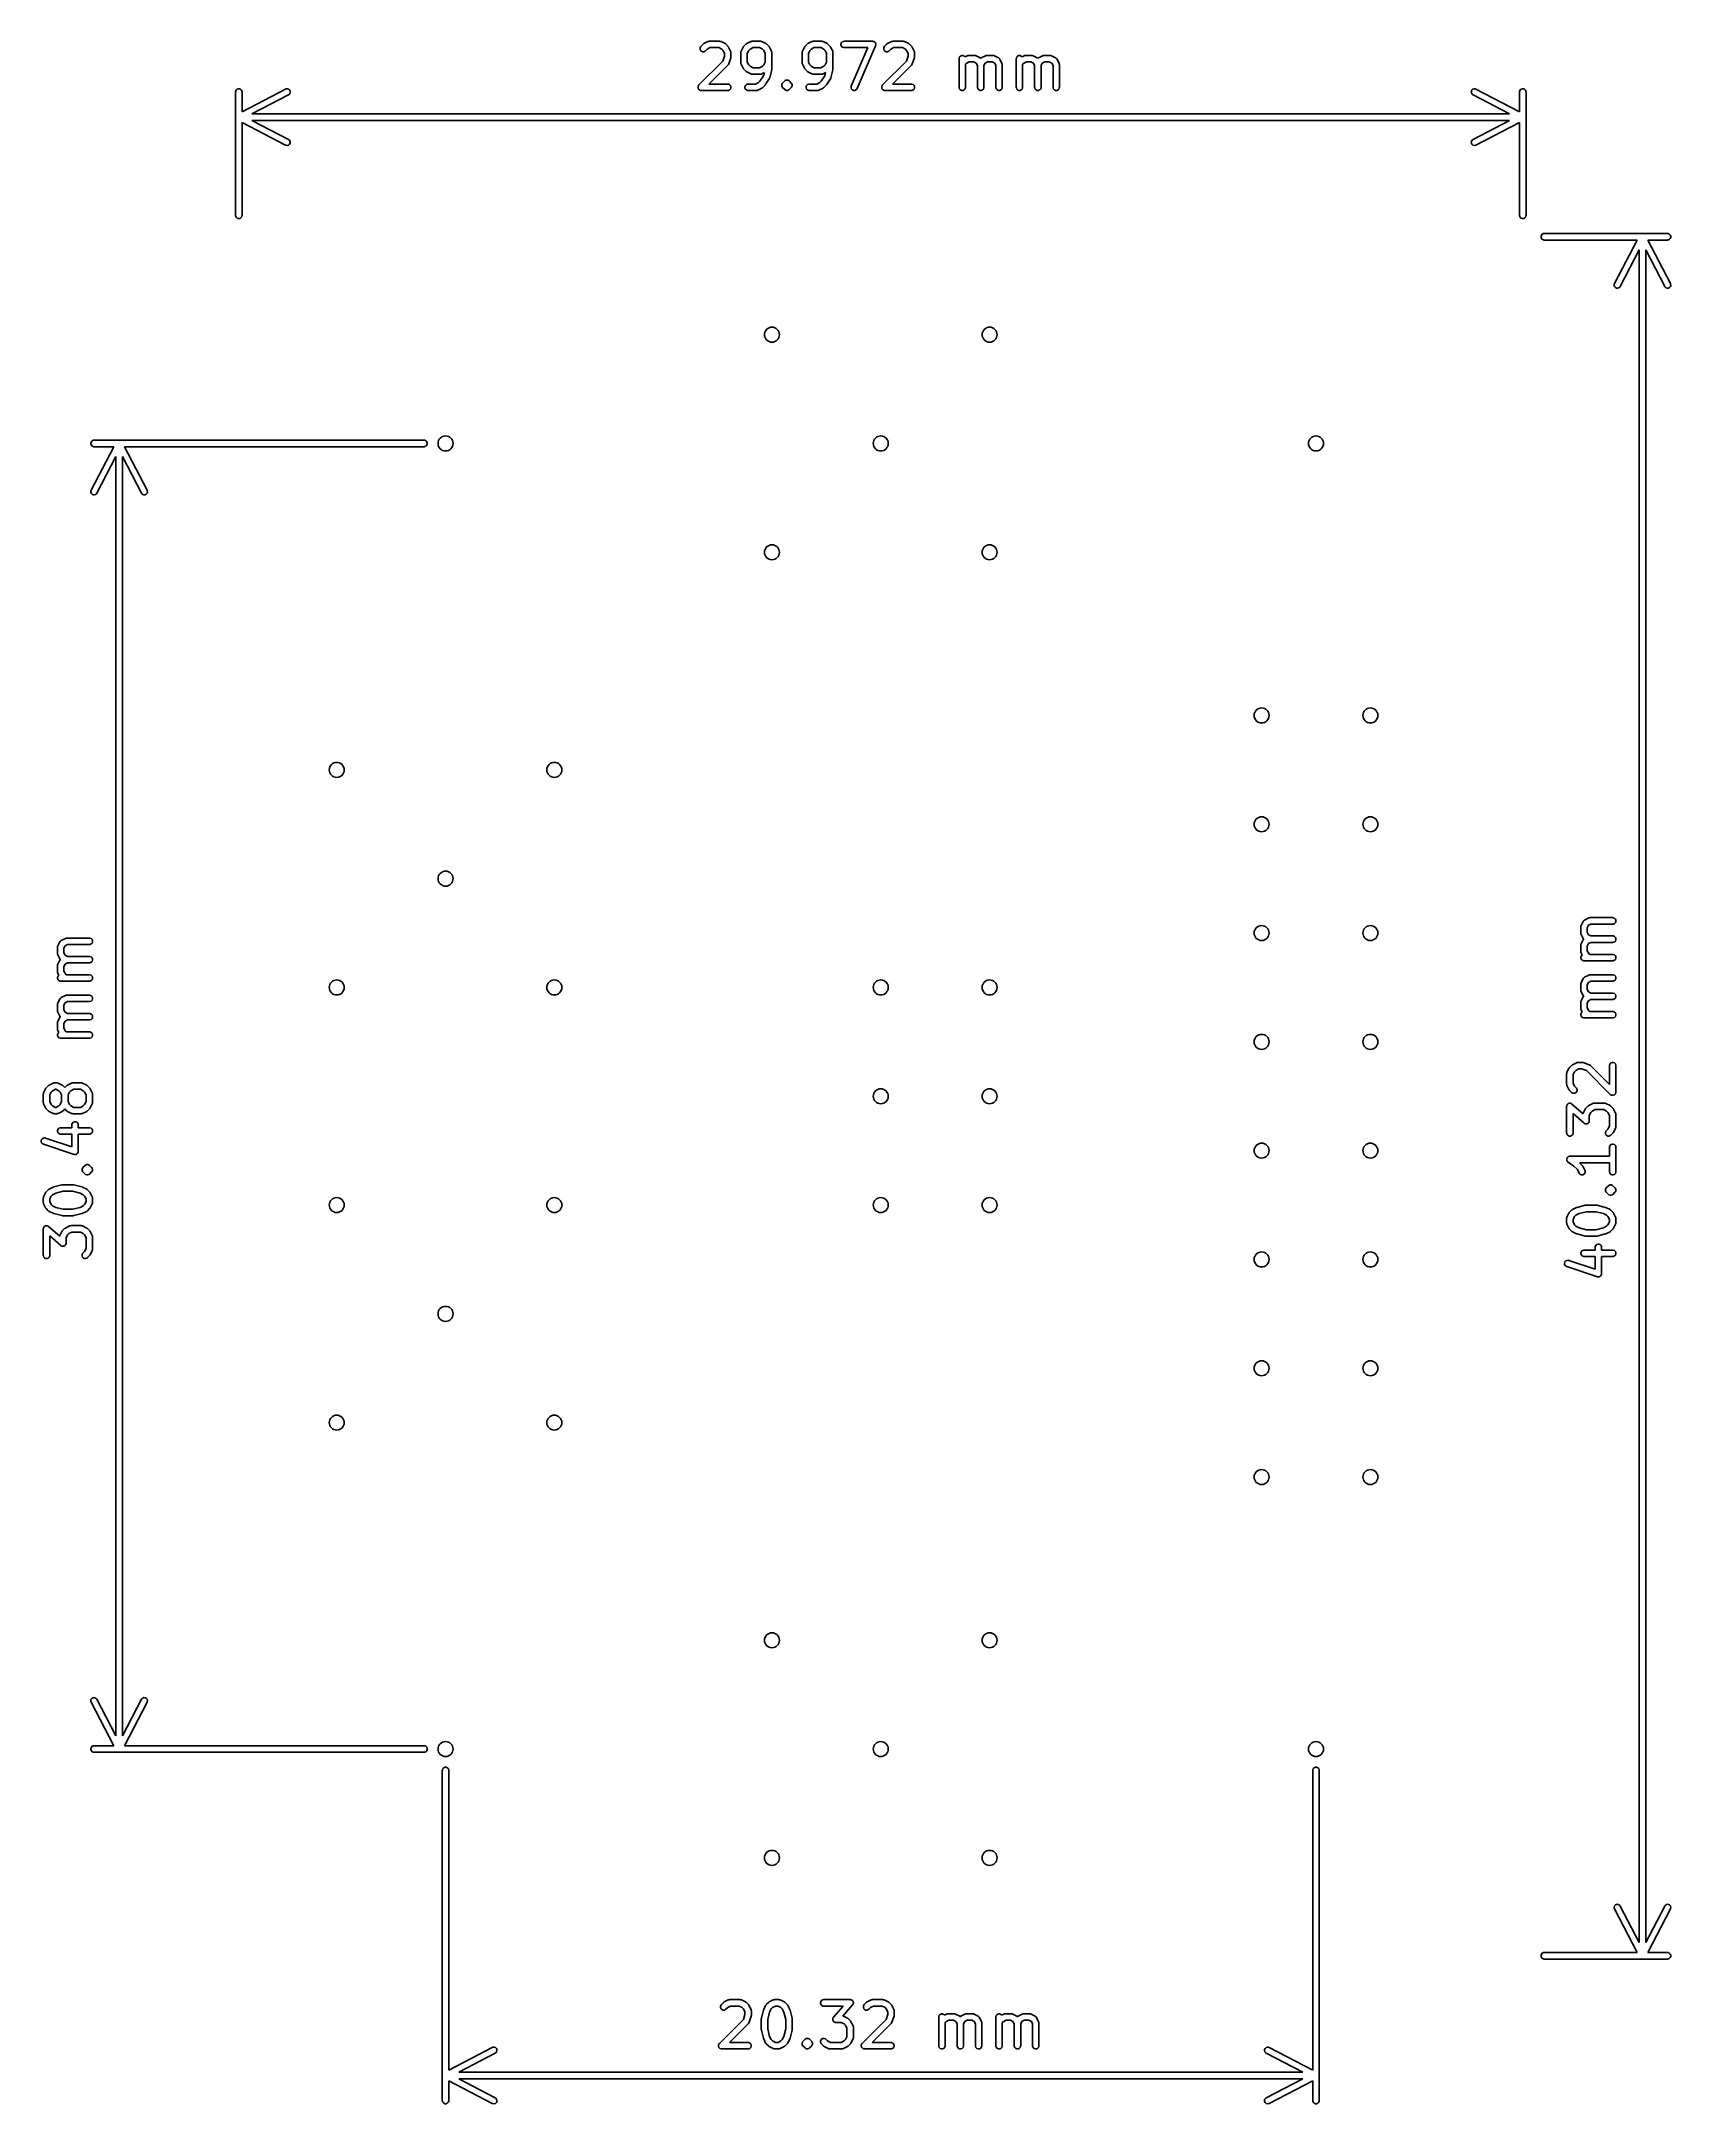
# Model space of a CAD drawing. Extents: x -0.37 to 1.13, y -0.33 to 1.57.
import ezdxf

# ---------------------------------------------------------------- set-up
doc = ezdxf.new("R2010")
doc.units = 0
doc.header["$MEASUREMENT"] = 0
doc.layers.add('BLACK', color=7, linetype='CONTINUOUS')

msp = doc.modelspace()

# ---------------------------------------------------------------- linework, layer by layer
at = {"layer": 'BLACK', "linetype": 'CONTINUOUS'}
for p, q in [((0.234, 1.5636), (0.2344, 1.5646)), ((0.234, 1.5624), (0.234, 1.5636)), ((0.2344, 1.5613), (0.234, 1.5624)), ((0.2344, 1.5646), (0.2348, 1.5651)), ((0.2353, 1.5605), (0.2344, 1.5613)), ((0.2348, 1.5651), (0.2367, 1.567)), ((0.2363, 1.5601), (0.2353, 1.5605)), ((0.2375, 1.5601), (0.2363, 1.5601)), ((0.2367, 1.567), (0.2369, 1.5671)), ((0.2369, 1.5671), (0.237, 1.5672)), ((0.237, 1.5672), (0.237, 1.5673)), ((0.237, 1.5673), (0.2371, 1.5673)), ((0.2371, 1.5673), (0.2372, 1.5673)), ((0.2372, 1.5673), (0.2374, 1.5675)), ((0.2374, 1.5675), (0.2412, 1.5694)), ((0.2385, 1.5605), (0.2375, 1.5601)), ((0.239, 1.5609), (0.2385, 1.5605)), ((0.2405, 1.5624), (0.239, 1.5609)), ((0.2432, 1.5638), (0.2405, 1.5624)), ((0.2412, 1.5694), (0.2417, 1.5696)), ((0.2417, 1.5696), (0.2418, 1.5696)), ((0.2418, 1.5696), (0.2419, 1.5696)), ((0.2419, 1.5696), (0.2425, 1.5697)), ((0.2425, 1.5697), (0.2519, 1.5697)), ((0.2512, 1.5638), (0.2432, 1.5638)), ((0.2539, 1.5624), (0.2512, 1.5638)), ((0.2519, 1.5697), (0.2525, 1.5696)), ((0.2525, 1.5696), (0.2526, 1.5696)), ((0.2526, 1.5696), (0.2527, 1.5696)), ((0.2527, 1.5696), (0.2532, 1.5694)), ((0.2532, 1.5694), (0.257, 1.5675)), ((0.2551, 1.5612), (0.2539, 1.5624)), ((0.2549, 1.5515), (0.2564, 1.556)), ((0.2564, 1.5585), (0.2551, 1.5612)), ((0.2564, 1.556), (0.2564, 1.5585)), ((0.257, 1.5675), (0.2572, 1.5673)), ((0.2572, 1.5673), (0.2573, 1.5673)), ((0.2573, 1.5673), (0.2574, 1.5673)), ((0.2574, 1.5673), (0.2575, 1.5672)), ((0.2575, 1.5672), (0.2575, 1.5671)), ((0.2575, 1.5671), (0.2577, 1.567)), ((0.2577, 1.567), (0.2596, 1.5651)), ((0.2596, 1.5651), (0.2598, 1.5649)), ((0.2598, 1.5649), (0.2599, 1.5648)), ((0.2599, 1.5648), (0.2599, 1.5647)), ((0.2599, 1.5647), (0.26, 1.5646)), ((0.26, 1.5646), (0.26, 1.5646)), ((0.26, 1.5646), (0.2602, 1.5643)), ((0.2602, 1.5643), (0.262, 1.5606)), ((0.2622, 1.5546), (0.2603, 1.5489)), ((0.262, 1.5606), (0.2622, 1.56)), ((0.2622, 1.56), (0.2622, 1.5599)), ((0.2622, 1.5599), (0.2623, 1.5598)), ((0.2623, 1.5548), (0.2622, 1.5546)), ((0.2623, 1.5598), (0.2623, 1.5592)), ((0.2623, 1.5592), (0.2623, 1.5555)), ((0.2623, 1.5555), (0.2623, 1.5552)), ((0.2623, 1.5552), (0.2623, 1.5551)), ((0.2623, 1.5551), (0.2623, 1.555)), ((0.2623, 1.555), (0.2623, 1.5549)), ((0.2623, 1.5549), (0.2623, 1.5548)), ((0.2714, 1.5592), (0.2715, 1.5598)), ((0.2714, 1.5499), (0.2714, 1.5592)), ((0.2715, 1.56), (0.2717, 1.5606)), ((0.2715, 1.5599), (0.2715, 1.56)), ((0.2715, 1.5598), (0.2715, 1.5599)), ((0.2717, 1.5606), (0.2736, 1.5643)), ((0.2736, 1.5643), (0.2738, 1.5646)), ((0.2738, 1.5646), (0.2739, 1.5647)), ((0.2738, 1.5646), (0.2738, 1.5646)), ((0.2739, 1.5648), (0.274, 1.5649)), ((0.2739, 1.5647), (0.2739, 1.5648)), ((0.274, 1.5649), (0.2742, 1.5651)), ((0.2742, 1.5651), (0.2761, 1.567)), ((0.2761, 1.567), (0.2763, 1.5671)), ((0.2763, 1.5672), (0.2764, 1.5673)), ((0.2763, 1.5671), (0.2763, 1.5672)), ((0.2764, 1.5673), (0.2765, 1.5673)), ((0.2765, 1.5673), (0.2766, 1.5673)), ((0.2766, 1.5673), (0.2768, 1.5675)), ((0.2768, 1.5675), (0.2806, 1.5694)), ((0.2787, 1.5612), (0.2773, 1.5585)), ((0.2773, 1.5585), (0.2773, 1.5506)), ((0.2799, 1.5624), (0.2787, 1.5612)), ((0.2826, 1.5638), (0.2799, 1.5624)), ((0.2806, 1.5694), (0.2811, 1.5696)), ((0.2811, 1.5696), (0.2812, 1.5696)), ((0.2812, 1.5696), (0.2813, 1.5696)), ((0.2813, 1.5696), (0.2819, 1.5697)), ((0.2819, 1.5697), (0.2894, 1.5697)), ((0.2887, 1.5638), (0.2826, 1.5638)), ((0.2914, 1.5624), (0.2887, 1.5638)), ((0.2894, 1.5697), (0.29, 1.5696)), ((0.29, 1.5696), (0.2901, 1.5696)), ((0.2901, 1.5696), (0.2902, 1.5696)), ((0.2902, 1.5696), (0.2907, 1.5694)), ((0.2907, 1.5694), (0.2945, 1.5675)), ((0.2926, 1.5612), (0.2914, 1.5624)), ((0.2939, 1.5585), (0.2926, 1.5612)), ((0.2939, 1.5506), (0.2939, 1.5585)), ((0.2945, 1.5675), (0.2947, 1.5673)), ((0.2947, 1.5673), (0.2948, 1.5673)), ((0.2948, 1.5673), (0.2949, 1.5673)), ((0.2949, 1.5673), (0.2949, 1.5672)), ((0.2949, 1.5672), (0.295, 1.5671)), ((0.295, 1.5671), (0.2952, 1.567)), ((0.2952, 1.567), (0.2971, 1.5651)), ((0.2971, 1.5651), (0.2973, 1.5649)), ((0.2973, 1.5649), (0.2973, 1.5648)), ((0.2973, 1.5648), (0.2974, 1.5647)), ((0.2974, 1.5647), (0.2975, 1.5646)), ((0.2975, 1.5646), (0.2975, 1.5646)), ((0.2975, 1.5646), (0.2977, 1.5643)), ((0.2977, 1.5643), (0.2995, 1.5606)), ((0.2995, 1.5606), (0.2997, 1.56)), ((0.2997, 1.56), (0.2997, 1.5599)), ((0.2997, 1.5599), (0.2998, 1.5598)), ((0.2998, 1.5598), (0.2998, 1.5592)), ((0.2998, 1.5592), (0.2998, 1.5442)), ((0.3277, 1.5598), (0.3278, 1.5599)), ((0.3277, 1.5592), (0.3277, 1.5598)), ((0.3277, 1.5499), (0.3277, 1.5592)), ((0.3278, 1.56), (0.328, 1.5606)), ((0.3278, 1.5599), (0.3278, 1.56)), ((0.328, 1.5606), (0.3299, 1.5643)), ((0.3299, 1.5643), (0.33, 1.5646)), ((0.33, 1.5646), (0.3301, 1.5646)), ((0.3301, 1.5647), (0.3302, 1.5648)), ((0.3301, 1.5646), (0.3301, 1.5647)), ((0.3302, 1.5649), (0.3304, 1.5651)), ((0.3302, 1.5648), (0.3302, 1.5649)), ((0.3304, 1.5651), (0.3323, 1.567)), ((0.3323, 1.567), (0.3325, 1.5671)), ((0.3325, 1.5671), (0.3326, 1.5672)), ((0.3326, 1.5672), (0.3327, 1.5673)), ((0.3327, 1.5673), (0.3327, 1.5673)), ((0.3327, 1.5673), (0.3328, 1.5673)), ((0.3328, 1.5673), (0.3331, 1.5675)), ((0.3331, 1.5675), (0.3368, 1.5694)), ((0.3349, 1.5612), (0.3336, 1.5585)), ((0.3336, 1.5585), (0.3336, 1.5506)), ((0.3361, 1.5624), (0.3349, 1.5612)), ((0.3388, 1.5638), (0.3361, 1.5624)), ((0.3368, 1.5694), (0.3374, 1.5696)), ((0.3374, 1.5696), (0.3375, 1.5696)), ((0.3375, 1.5696), (0.3376, 1.5696)), ((0.3376, 1.5696), (0.3381, 1.5697)), ((0.3381, 1.5697), (0.3456, 1.5697)), ((0.3449, 1.5638), (0.3388, 1.5638)), ((0.3476, 1.5624), (0.3449, 1.5638)), ((0.3456, 1.5697), (0.3462, 1.5696)), ((0.3462, 1.5696), (0.3463, 1.5696)), ((0.3463, 1.5696), (0.3464, 1.5696)), ((0.3464, 1.5696), (0.347, 1.5694)), ((0.347, 1.5694), (0.3507, 1.5675)), ((0.3488, 1.5612), (0.3476, 1.5624)), ((0.3502, 1.5585), (0.3488, 1.5612)), ((0.3502, 1.5506), (0.3502, 1.5585)), ((0.3507, 1.5675), (0.3509, 1.5673)), ((0.3509, 1.5673), (0.351, 1.5673)), ((0.351, 1.5673), (0.3511, 1.5673)), ((0.3511, 1.5673), (0.3512, 1.5672)), ((0.3512, 1.5672), (0.3512, 1.5671)), ((0.3512, 1.5671), (0.3515, 1.567)), ((0.3515, 1.567), (0.3533, 1.5651)), ((0.3533, 1.5651), (0.3535, 1.5649)), ((0.3535, 1.5649), (0.3536, 1.5648)), ((0.3536, 1.5648), (0.3536, 1.5647)), ((0.3536, 1.5647), (0.3537, 1.5646)), ((0.3537, 1.5646), (0.3537, 1.5646)), ((0.3537, 1.5646), (0.3539, 1.5643)), ((0.3539, 1.5643), (0.3558, 1.5606)), ((0.3558, 1.5606), (0.356, 1.56)), ((0.356, 1.56), (0.356, 1.5599)), ((0.356, 1.5599), (0.356, 1.5598)), ((0.356, 1.5598), (0.3561, 1.5592)), ((0.3561, 1.5592), (0.3561, 1.5442)), ((0.3634, 1.5673), (0.3638, 1.5684)), ((0.3634, 1.5662), (0.3634, 1.5673)), ((0.3638, 1.5651), (0.3634, 1.5662)), ((0.3638, 1.5684), (0.3646, 1.5692)), ((0.3646, 1.5643), (0.3638, 1.5651)), ((0.3646, 1.5692), (0.3657, 1.5696)), ((0.3657, 1.5638), (0.3646, 1.5643)), ((0.3657, 1.5696), (0.3663, 1.5697)), ((0.3663, 1.5638), (0.3657, 1.5638)), ((0.3663, 1.5697), (0.3925, 1.5697)), ((0.388, 1.5638), (0.3663, 1.5638)), ((0.3729, 1.5285), (0.388, 1.5638)), ((0.3952, 1.5656), (0.3783, 1.5262)), ((0.3925, 1.5697), (0.3931, 1.5696)), ((0.3931, 1.5696), (0.3931, 1.5696)), ((0.3931, 1.5696), (0.3931, 1.5696)), ((0.3931, 1.5696), (0.3936, 1.5694)), ((0.3936, 1.5694), (0.3941, 1.5692)), ((0.3941, 1.5692), (0.3942, 1.5692)), ((0.3942, 1.5692), (0.3942, 1.5692)), ((0.3942, 1.5692), (0.3946, 1.5688)), ((0.3946, 1.5688), (0.395, 1.5684)), ((0.395, 1.5684), (0.395, 1.5684)), ((0.395, 1.5684), (0.395, 1.5683)), ((0.395, 1.5683), (0.3952, 1.5678)), ((0.3952, 1.5678), (0.3954, 1.5673)), ((0.3954, 1.5661), (0.3952, 1.5656)), ((0.3954, 1.5673), (0.3954, 1.5673)), ((0.3954, 1.5673), (0.3954, 1.5673)), ((0.3954, 1.5673), (0.3954, 1.5667)), ((0.3954, 1.5667), (0.3954, 1.5662)), ((0.3954, 1.5662), (0.3954, 1.5661)), ((0.3954, 1.5661), (0.3954, 1.5661)), ((0.4027, 1.5636), (0.4032, 1.5646)), ((0.4027, 1.5624), (0.4027, 1.5636)), ((0.4032, 1.5613), (0.4027, 1.5624)), ((0.4032, 1.5646), (0.4035, 1.5651)), ((0.404, 1.5605), (0.4032, 1.5613)), ((0.4035, 1.5651), (0.4054, 1.567)), ((0.405, 1.5601), (0.404, 1.5605)), ((0.4062, 1.5601), (0.405, 1.5601)), ((0.4054, 1.567), (0.4056, 1.5671)), ((0.4056, 1.5671), (0.4057, 1.5672)), ((0.4057, 1.5672), (0.4058, 1.5673)), ((0.4058, 1.5673), (0.4059, 1.5673)), ((0.4059, 1.5673), (0.4062, 1.5675)), ((0.4059, 1.5673), (0.4059, 1.5673)), ((0.4062, 1.5675), (0.4099, 1.5694)), ((0.4073, 1.5605), (0.4062, 1.5601)), ((0.4077, 1.5609), (0.4073, 1.5605)), ((0.4092, 1.5624), (0.4077, 1.5609)), ((0.4119, 1.5638), (0.4092, 1.5624)), ((0.4099, 1.5694), (0.4105, 1.5696)), ((0.4105, 1.5696), (0.4106, 1.5696)), ((0.4106, 1.5696), (0.4107, 1.5696)), ((0.4107, 1.5696), (0.4112, 1.5697)), ((0.4112, 1.5697), (0.4206, 1.5697)), ((0.4199, 1.5638), (0.4119, 1.5638)), ((0.4226, 1.5624), (0.4199, 1.5638)), ((0.4206, 1.5697), (0.4212, 1.5696)), ((0.4212, 1.5696), (0.4213, 1.5696)), ((0.4213, 1.5696), (0.4214, 1.5696)), ((0.4214, 1.5696), (0.4219, 1.5694)), ((0.4219, 1.5694), (0.4257, 1.5675)), ((0.4238, 1.5612), (0.4226, 1.5624)), ((0.4237, 1.5515), (0.4252, 1.556)), ((0.4252, 1.5585), (0.4238, 1.5612)), ((0.4252, 1.556), (0.4252, 1.5585)), ((0.4257, 1.5675), (0.4259, 1.5673)), ((0.4259, 1.5673), (0.426, 1.5673)), ((0.426, 1.5673), (0.4261, 1.5673)), ((0.4261, 1.5673), (0.4262, 1.5672)), ((0.4262, 1.5672), (0.4262, 1.5671)), ((0.4262, 1.5671), (0.4265, 1.567)), ((0.4265, 1.567), (0.4283, 1.5651)), ((0.4283, 1.5651), (0.4285, 1.5649)), ((0.4285, 1.5649), (0.4286, 1.5648)), ((0.4286, 1.5648), (0.4286, 1.5647)), ((0.4286, 1.5647), (0.4287, 1.5646)), ((0.4287, 1.5646), (0.4287, 1.5646)), ((0.4287, 1.5646), (0.4289, 1.5643)), ((0.4289, 1.5643), (0.4308, 1.5606)), ((0.4309, 1.5546), (0.429, 1.5489)), ((0.4308, 1.5606), (0.431, 1.56)), ((0.431, 1.5548), (0.4309, 1.5546)), ((0.431, 1.56), (0.431, 1.5599)), ((0.431, 1.5599), (0.431, 1.5598)), ((0.431, 1.5598), (0.4311, 1.5592)), ((0.4311, 1.5555), (0.431, 1.5552)), ((0.431, 1.5552), (0.4311, 1.5551)), ((0.4311, 1.5551), (0.431, 1.555)), ((0.431, 1.555), (0.431, 1.5549)), ((0.431, 1.5549), (0.431, 1.5548)), ((0.4311, 1.5592), (0.4311, 1.5555)), ((0.4721, 1.5542), (0.4725, 1.5553)), ((0.4725, 1.5553), (0.4734, 1.5561)), ((0.4734, 1.5561), (0.4744, 1.5565)), ((0.4744, 1.5565), (0.4756, 1.5565)), ((0.4756, 1.5565), (0.4766, 1.5561)), ((0.4766, 1.5561), (0.4774, 1.5553)), ((0.4774, 1.5553), (0.4793, 1.5563)), ((0.4793, 1.5563), (0.4798, 1.5565)), ((0.4798, 1.5565), (0.4799, 1.5565)), ((0.4799, 1.5565), (0.48, 1.5565)), ((0.48, 1.5565), (0.4806, 1.5566)), ((0.4806, 1.5566), (0.4862, 1.5566)), ((0.4862, 1.5566), (0.4868, 1.5565)), ((0.4868, 1.5565), (0.4869, 1.5565)), ((0.4869, 1.5565), (0.487, 1.5565)), ((0.487, 1.5565), (0.4876, 1.5563)), ((0.4876, 1.5563), (0.4913, 1.5544)), ((0.4924, 1.5544), (0.4962, 1.5563)), ((0.4962, 1.5563), (0.4967, 1.5565)), ((0.4967, 1.5565), (0.4968, 1.5565)), ((0.4968, 1.5565), (0.4969, 1.5565)), ((0.4969, 1.5565), (0.4975, 1.5566)), ((0.4975, 1.5566), (0.5031, 1.5566)), ((0.5031, 1.5566), (0.5037, 1.5565)), ((0.5037, 1.5565), (0.5038, 1.5565)), ((0.5038, 1.5565), (0.5039, 1.5565)), ((0.5039, 1.5565), (0.5044, 1.5563)), ((0.5044, 1.5563), (0.5082, 1.5544)), ((0.5246, 1.5542), (0.525, 1.5553)), ((0.525, 1.5553), (0.5258, 1.5561)), ((0.5258, 1.5561), (0.5269, 1.5565)), ((0.5269, 1.5565), (0.5281, 1.5565)), ((0.5281, 1.5565), (0.5291, 1.5561)), ((0.5291, 1.5561), (0.5299, 1.5553)), ((0.5299, 1.5553), (0.5318, 1.5563)), ((0.5318, 1.5563), (0.5323, 1.5565)), ((0.5323, 1.5565), (0.5324, 1.5565)), ((0.5324, 1.5565), (0.5325, 1.5565)), ((0.5325, 1.5565), (0.5331, 1.5566)), ((0.5331, 1.5566), (0.5387, 1.5566)), ((0.5387, 1.5566), (0.5393, 1.5565)), ((0.5393, 1.5565), (0.5394, 1.5565)), ((0.5394, 1.5565), (0.5395, 1.5565)), ((0.5395, 1.5565), (0.5401, 1.5563)), ((0.5401, 1.5563), (0.5438, 1.5544)), ((0.5449, 1.5544), (0.5487, 1.5563)), ((0.5487, 1.5563), (0.5492, 1.5565)), ((0.5492, 1.5565), (0.5493, 1.5565)), ((0.5493, 1.5565), (0.5494, 1.5565)), ((0.5494, 1.5565), (0.55, 1.5566)), ((0.55, 1.5566), (0.5556, 1.5566)), ((0.5556, 1.5566), (0.5562, 1.5565)), ((0.5562, 1.5565), (0.5563, 1.5565)), ((0.5563, 1.5565), (0.5564, 1.5565)), ((0.5564, 1.5565), (0.5569, 1.5563)), ((0.5569, 1.5563), (0.5607, 1.5544)), ((0.2329, 1.5295), (0.2549, 1.5515)), ((0.2596, 1.5478), (0.2421, 1.5303)), ((0.26, 1.5482), (0.2596, 1.5478)), ((0.2601, 1.5484), (0.26, 1.5483)), ((0.26, 1.5483), (0.26, 1.5482)), ((0.2603, 1.5489), (0.2601, 1.5484)), ((0.2715, 1.5493), (0.2714, 1.5499)), ((0.2715, 1.5492), (0.2715, 1.5493)), ((0.2715, 1.5491), (0.2715, 1.5492)), ((0.2717, 1.5485), (0.2715, 1.5491)), ((0.2736, 1.5448), (0.2717, 1.5485)), ((0.2738, 1.5445), (0.2736, 1.5448)), ((0.2739, 1.5444), (0.2738, 1.5445)), ((0.2738, 1.5445), (0.2738, 1.5445)), ((0.2739, 1.5443), (0.2739, 1.5444)), ((0.274, 1.5443), (0.2739, 1.5443)), ((0.2742, 1.544), (0.274, 1.5443)), ((0.2761, 1.5422), (0.2742, 1.544)), ((0.2763, 1.542), (0.2761, 1.5422)), ((0.2763, 1.5419), (0.2763, 1.542)), ((0.2764, 1.5419), (0.2763, 1.5419)), ((0.2765, 1.5418), (0.2764, 1.5419)), ((0.2766, 1.5418), (0.2765, 1.5418)), ((0.2768, 1.5416), (0.2766, 1.5418)), ((0.2806, 1.5397), (0.2768, 1.5416)), ((0.2773, 1.5506), (0.2787, 1.5479)), ((0.2787, 1.5479), (0.2799, 1.5467)), ((0.2799, 1.5467), (0.2826, 1.5453)), ((0.2811, 1.5395), (0.2806, 1.5397)), ((0.2812, 1.5395), (0.2811, 1.5395)), ((0.2813, 1.5395), (0.2812, 1.5395)), ((0.2819, 1.5394), (0.2813, 1.5395)), ((0.2894, 1.5394), (0.2819, 1.5394)), ((0.2826, 1.5453), (0.2887, 1.5453)), ((0.2887, 1.5453), (0.2914, 1.5467)), ((0.289, 1.533), (0.2923, 1.538)), ((0.29, 1.5395), (0.2894, 1.5394)), ((0.2901, 1.5395), (0.29, 1.5395)), ((0.2902, 1.5395), (0.2901, 1.5395)), ((0.2907, 1.5397), (0.2902, 1.5395)), ((0.293, 1.5409), (0.2907, 1.5397)), ((0.2914, 1.5467), (0.2926, 1.5479)), ((0.2923, 1.538), (0.293, 1.5409)), ((0.2926, 1.5479), (0.2939, 1.5506)), ((0.2978, 1.5357), (0.2977, 1.5356)), ((0.2977, 1.5356), (0.2977, 1.5356)), ((0.2977, 1.5356), (0.2977, 1.5355)), ((0.2979, 1.536), (0.2978, 1.5357)), ((0.2998, 1.5435), (0.2979, 1.536)), ((0.2998, 1.5442), (0.2998, 1.5441)), ((0.2998, 1.5441), (0.2998, 1.5441)), ((0.2998, 1.5441), (0.2998, 1.5439)), ((0.2998, 1.5439), (0.2998, 1.5437)), ((0.2998, 1.5437), (0.2998, 1.5436)), ((0.2998, 1.5436), (0.2998, 1.5435)), ((0.3277, 1.5493), (0.3277, 1.5499)), ((0.3278, 1.5492), (0.3277, 1.5493)), ((0.3278, 1.5491), (0.3278, 1.5492)), ((0.328, 1.5485), (0.3278, 1.5491)), ((0.3299, 1.5448), (0.328, 1.5485)), ((0.33, 1.5445), (0.3299, 1.5448)), ((0.3301, 1.5445), (0.33, 1.5445)), ((0.3301, 1.5444), (0.3301, 1.5445)), ((0.3302, 1.5443), (0.3301, 1.5444)), ((0.3304, 1.544), (0.3302, 1.5443)), ((0.3302, 1.5443), (0.3302, 1.5443)), ((0.3323, 1.5422), (0.3304, 1.544)), ((0.3325, 1.542), (0.3323, 1.5422)), ((0.3326, 1.5419), (0.3325, 1.542)), ((0.3327, 1.5419), (0.3326, 1.5419)), ((0.3327, 1.5418), (0.3327, 1.5419)), ((0.3328, 1.5418), (0.3327, 1.5418)), ((0.3331, 1.5416), (0.3328, 1.5418)), ((0.3368, 1.5397), (0.3331, 1.5416)), ((0.3336, 1.5506), (0.3349, 1.5479)), ((0.3349, 1.5479), (0.3361, 1.5467)), ((0.3361, 1.5467), (0.3388, 1.5453)), ((0.3374, 1.5395), (0.3368, 1.5397)), ((0.3375, 1.5395), (0.3374, 1.5395)), ((0.3376, 1.5395), (0.3375, 1.5395)), ((0.3381, 1.5394), (0.3376, 1.5395)), ((0.3456, 1.5394), (0.3381, 1.5394)), ((0.3388, 1.5453), (0.3449, 1.5453)), ((0.3449, 1.5453), (0.3476, 1.5467)), ((0.3452, 1.533), (0.3485, 1.538)), ((0.3462, 1.5395), (0.3456, 1.5394)), ((0.3463, 1.5395), (0.3462, 1.5395)), ((0.3464, 1.5395), (0.3463, 1.5395)), ((0.347, 1.5397), (0.3464, 1.5395)), ((0.3492, 1.5409), (0.347, 1.5397)), ((0.3476, 1.5467), (0.3488, 1.5479)), ((0.3485, 1.538), (0.3492, 1.5409)), ((0.3488, 1.5479), (0.3502, 1.5506)), ((0.354, 1.5356), (0.3539, 1.5355)), ((0.3541, 1.536), (0.354, 1.5357)), ((0.354, 1.5357), (0.354, 1.5356)), ((0.354, 1.5356), (0.354, 1.5356)), ((0.356, 1.5435), (0.3541, 1.536)), ((0.3561, 1.5441), (0.356, 1.5439)), ((0.356, 1.5439), (0.356, 1.5437)), ((0.356, 1.5437), (0.356, 1.5436)), ((0.356, 1.5436), (0.356, 1.5435)), ((0.3561, 1.5442), (0.3561, 1.5441)), ((0.3561, 1.5441), (0.3561, 1.5441)), ((0.4017, 1.5295), (0.4237, 1.5515)), ((0.4283, 1.5478), (0.4109, 1.5303)), ((0.4287, 1.5482), (0.4283, 1.5478)), ((0.4288, 1.5484), (0.4287, 1.5483)), ((0.4287, 1.5483), (0.4287, 1.5482)), ((0.429, 1.5489), (0.4288, 1.5484)), ((0.472, 1.5536), (0.4721, 1.5542)), ((0.472, 1.5274), (0.472, 1.5536)), ((0.4786, 1.5493), (0.4779, 1.5486)), ((0.4779, 1.5486), (0.4779, 1.5274)), ((0.4813, 1.5507), (0.4786, 1.5493)), ((0.4855, 1.5507), (0.4813, 1.5507)), ((0.4878, 1.5495), (0.4855, 1.5507)), ((0.4889, 1.5473), (0.4878, 1.5495)), ((0.4889, 1.5274), (0.4889, 1.5473)), ((0.4913, 1.5544), (0.4914, 1.5543)), ((0.4914, 1.5543), (0.4915, 1.5543)), ((0.4915, 1.5543), (0.4915, 1.5543)), ((0.4915, 1.5543), (0.4918, 1.5541)), ((0.4918, 1.5541), (0.4919, 1.554)), ((0.4919, 1.5541), (0.4922, 1.5543)), ((0.4919, 1.554), (0.4919, 1.5541)), ((0.4922, 1.5543), (0.4923, 1.5543)), ((0.4923, 1.5543), (0.4924, 1.5544)), ((0.4923, 1.5543), (0.4923, 1.5543)), ((0.4959, 1.5495), (0.4948, 1.5473)), ((0.4948, 1.5473), (0.4948, 1.5274)), ((0.4982, 1.5507), (0.4959, 1.5495)), ((0.5024, 1.5507), (0.4982, 1.5507)), ((0.5047, 1.5495), (0.5024, 1.5507)), ((0.5058, 1.5473), (0.5047, 1.5495)), ((0.5058, 1.5274), (0.5058, 1.5473)), ((0.5082, 1.5544), (0.5083, 1.5543)), ((0.5083, 1.5543), (0.5083, 1.5543)), ((0.5083, 1.5543), (0.5084, 1.5543)), ((0.5084, 1.5543), (0.5087, 1.5541)), ((0.5087, 1.5541), (0.5089, 1.5538)), ((0.5089, 1.5538), (0.5092, 1.5536)), ((0.5092, 1.5536), (0.5094, 1.5533)), ((0.5094, 1.5533), (0.5094, 1.5532)), ((0.5094, 1.5532), (0.5094, 1.5532)), ((0.5094, 1.5532), (0.5095, 1.5531)), ((0.5095, 1.5531), (0.5114, 1.5493)), ((0.5114, 1.5493), (0.5116, 1.5488)), ((0.5116, 1.5488), (0.5116, 1.5487)), ((0.5116, 1.5487), (0.5116, 1.5486)), ((0.5116, 1.5486), (0.5117, 1.548)), ((0.5117, 1.548), (0.5117, 1.5274)), ((0.5245, 1.5536), (0.5246, 1.5542)), ((0.5245, 1.5274), (0.5245, 1.5536)), ((0.5311, 1.5493), (0.5304, 1.5486)), ((0.5304, 1.5486), (0.5304, 1.5274)), ((0.5338, 1.5507), (0.5311, 1.5493)), ((0.538, 1.5507), (0.5338, 1.5507)), ((0.5403, 1.5495), (0.538, 1.5507)), ((0.5414, 1.5473), (0.5403, 1.5495)), ((0.5414, 1.5274), (0.5414, 1.5473)), ((0.5438, 1.5544), (0.5439, 1.5543)), ((0.5439, 1.5543), (0.5439, 1.5543)), ((0.5439, 1.5543), (0.544, 1.5543)), ((0.544, 1.5543), (0.5443, 1.5541)), ((0.5443, 1.5541), (0.5444, 1.554)), ((0.5444, 1.5541), (0.5447, 1.5543)), ((0.5444, 1.554), (0.5444, 1.5541)), ((0.5447, 1.5543), (0.5448, 1.5543)), ((0.5448, 1.5543), (0.5449, 1.5544)), ((0.5448, 1.5543), (0.5448, 1.5543)), ((0.5484, 1.5495), (0.5473, 1.5473)), ((0.5473, 1.5473), (0.5473, 1.5274)), ((0.5507, 1.5507), (0.5484, 1.5495)), ((0.5549, 1.5507), (0.5507, 1.5507)), ((0.5572, 1.5495), (0.5549, 1.5507)), ((0.5583, 1.5473), (0.5572, 1.5495)), ((0.5583, 1.5274), (0.5583, 1.5473)), ((0.5607, 1.5544), (0.5608, 1.5543)), ((0.5608, 1.5543), (0.5608, 1.5543)), ((0.5608, 1.5543), (0.5609, 1.5543)), ((0.5609, 1.5543), (0.5612, 1.5541)), ((0.5612, 1.5541), (0.5614, 1.5538)), ((0.5614, 1.5538), (0.5617, 1.5536)), ((0.5617, 1.5536), (0.5619, 1.5533)), ((0.5619, 1.5533), (0.5619, 1.5532)), ((0.5619, 1.5532), (0.5619, 1.5532)), ((0.5619, 1.5532), (0.562, 1.5531)), ((0.562, 1.5531), (0.5639, 1.5493)), ((0.5639, 1.5493), (0.5641, 1.5488)), ((0.5641, 1.5488), (0.5641, 1.5487)), ((0.5641, 1.5487), (0.5641, 1.5486)), ((0.5641, 1.5486), (0.5642, 1.548)), ((0.5642, 1.548), (0.5642, 1.5274)), ((-0.193, 1.5231), (-0.1929, 1.5237)), ((-0.193, 1.4097), (-0.193, 1.5231)), ((-0.1929, 1.5237), (-0.1925, 1.5247)), ((-0.1925, 1.5247), (-0.1916, 1.5255)), ((-0.1916, 1.5255), (-0.1906, 1.526)), ((-0.1906, 1.526), (-0.1894, 1.526)), ((-0.1894, 1.526), (-0.1884, 1.5255)), ((-0.1884, 1.5255), (-0.1875, 1.5247)), ((-0.1875, 1.5247), (-0.1871, 1.5237)), ((-0.1871, 1.5237), (-0.187, 1.5231)), ((-0.187, 1.5049), (-0.147, 1.5257)), ((-0.187, 1.5231), (-0.187, 1.5049)), ((-0.1443, 1.5205), (-0.1779, 1.503)), ((-0.147, 1.5257), (-0.1465, 1.5259)), ((-0.1465, 1.5259), (-0.1453, 1.526)), ((-0.1453, 1.526), (-0.1442, 1.5257)), ((-0.1438, 1.5208), (-0.1443, 1.5205)), ((-0.1442, 1.5257), (-0.1433, 1.5249)), ((-0.1431, 1.5217), (-0.1438, 1.5208)), ((-0.1433, 1.5249), (-0.1428, 1.5239)), ((-0.1427, 1.5228), (-0.1431, 1.5217)), ((-0.1428, 1.5239), (-0.1427, 1.5228)), ((0.2321, 1.5279), (0.2326, 1.529)), ((0.2321, 1.5268), (0.2321, 1.5279)), ((0.2326, 1.5257), (0.2321, 1.5268)), ((0.2326, 1.529), (0.2329, 1.5295)), ((0.2334, 1.5249), (0.2326, 1.5257)), ((0.2344, 1.5245), (0.2334, 1.5249)), ((0.235, 1.5244), (0.2344, 1.5245)), ((0.2594, 1.5244), (0.235, 1.5244)), ((0.2421, 1.5303), (0.2594, 1.5303)), ((0.2594, 1.5303), (0.26, 1.5303)), ((0.26, 1.5245), (0.2594, 1.5244)), ((0.26, 1.5303), (0.261, 1.5298)), ((0.261, 1.5249), (0.26, 1.5245)), ((0.261, 1.5298), (0.2618, 1.529)), ((0.2618, 1.5257), (0.261, 1.5249)), ((0.2618, 1.529), (0.2623, 1.5279)), ((0.2623, 1.5268), (0.2618, 1.5257)), ((0.2623, 1.5279), (0.2623, 1.5268)), ((0.2752, 1.5279), (0.2757, 1.529)), ((0.2752, 1.5268), (0.2752, 1.5279)), ((0.2757, 1.5257), (0.2752, 1.5268)), ((0.2757, 1.529), (0.2765, 1.5298)), ((0.2765, 1.5249), (0.2757, 1.5257)), ((0.2765, 1.5298), (0.2776, 1.5303)), ((0.2776, 1.5245), (0.2765, 1.5249)), ((0.2776, 1.5303), (0.2781, 1.5303)), ((0.2781, 1.5244), (0.2776, 1.5245)), ((0.2781, 1.5303), (0.2849, 1.5303)), ((0.2856, 1.5244), (0.2781, 1.5244)), ((0.2849, 1.5303), (0.2876, 1.5317)), ((0.2862, 1.5245), (0.2856, 1.5244)), ((0.2863, 1.5245), (0.2862, 1.5245)), ((0.2864, 1.5245), (0.2863, 1.5245)), ((0.287, 1.5247), (0.2864, 1.5245)), ((0.2907, 1.5266), (0.287, 1.5247)), ((0.2876, 1.5317), (0.289, 1.533)), ((0.291, 1.5268), (0.2907, 1.5266)), ((0.2911, 1.5269), (0.291, 1.5268)), ((0.291, 1.5268), (0.291, 1.5268)), ((0.2912, 1.5269), (0.2911, 1.5269)), ((0.2913, 1.527), (0.2912, 1.5269)), ((0.2915, 1.5272), (0.2913, 1.527)), ((0.2934, 1.529), (0.2915, 1.5272)), ((0.2935, 1.5293), (0.2934, 1.529)), ((0.2934, 1.529), (0.2934, 1.529)), ((0.2934, 1.529), (0.2934, 1.529)), ((0.2937, 1.5295), (0.2935, 1.5293)), ((0.2975, 1.5351), (0.2937, 1.5295)), ((0.2937, 1.5295), (0.2937, 1.5295)), ((0.2937, 1.5295), (0.2937, 1.5295)), ((0.2976, 1.5354), (0.2975, 1.5351)), ((0.2977, 1.5355), (0.2976, 1.5354)), ((0.309, 1.5298), (0.3094, 1.5309)), ((0.309, 1.5287), (0.309, 1.5298)), ((0.3093, 1.5279), (0.309, 1.5287)), ((0.3094, 1.5276), (0.3093, 1.5279)), ((0.3094, 1.5309), (0.3098, 1.5313)), ((0.3098, 1.5272), (0.3094, 1.5276)), ((0.3098, 1.5313), (0.3117, 1.5332)), ((0.3117, 1.5253), (0.3098, 1.5272)), ((0.3117, 1.5332), (0.3121, 1.5336)), ((0.3121, 1.5249), (0.3117, 1.5253)), ((0.3121, 1.5336), (0.3127, 1.5338)), ((0.3121, 1.5336), (0.3121, 1.5336)), ((0.3132, 1.5245), (0.3121, 1.5249)), ((0.3127, 1.5338), (0.3132, 1.534)), ((0.3132, 1.534), (0.3143, 1.534)), ((0.3143, 1.5245), (0.3132, 1.5245)), ((0.3132, 1.5245), (0.3132, 1.5245)), ((0.3143, 1.534), (0.3143, 1.534)), ((0.3143, 1.534), (0.3148, 1.5338)), ((0.3154, 1.5249), (0.3143, 1.5245)), ((0.3143, 1.5245), (0.3143, 1.5245)), ((0.3148, 1.5338), (0.3154, 1.5336)), ((0.3154, 1.5336), (0.3154, 1.5336)), ((0.3154, 1.5336), (0.3158, 1.5332)), ((0.3158, 1.5253), (0.3154, 1.5249)), ((0.3158, 1.5332), (0.3177, 1.5313)), ((0.3177, 1.5272), (0.3158, 1.5253)), ((0.3177, 1.5313), (0.3181, 1.5309)), ((0.3181, 1.5276), (0.3177, 1.5272)), ((0.3181, 1.5309), (0.3185, 1.53)), ((0.3185, 1.5287), (0.3181, 1.5276)), ((0.3185, 1.53), (0.3185, 1.5298)), ((0.3185, 1.5298), (0.3185, 1.5287)), ((0.3315, 1.5279), (0.3319, 1.529)), ((0.3315, 1.5268), (0.3315, 1.5279)), ((0.3319, 1.5257), (0.3315, 1.5268)), ((0.3319, 1.529), (0.3327, 1.5298)), ((0.3327, 1.5249), (0.3319, 1.5257)), ((0.3327, 1.5298), (0.3338, 1.5303)), ((0.3338, 1.5245), (0.3327, 1.5249)), ((0.3338, 1.5303), (0.3344, 1.5303)), ((0.3344, 1.5244), (0.3338, 1.5245)), ((0.3344, 1.5303), (0.3412, 1.5303)), ((0.3419, 1.5244), (0.3344, 1.5244)), ((0.3412, 1.5303), (0.3439, 1.5317)), ((0.3425, 1.5245), (0.3419, 1.5244)), ((0.3426, 1.5245), (0.3425, 1.5245)), ((0.3427, 1.5245), (0.3426, 1.5245)), ((0.3432, 1.5247), (0.3427, 1.5245)), ((0.347, 1.5266), (0.3432, 1.5247)), ((0.3439, 1.5317), (0.3452, 1.533)), ((0.3472, 1.5268), (0.347, 1.5266)), ((0.3473, 1.5268), (0.3472, 1.5268)), ((0.3474, 1.5269), (0.3473, 1.5268)), ((0.3475, 1.527), (0.3474, 1.5269)), ((0.3474, 1.5269), (0.3474, 1.5269)), ((0.3477, 1.5272), (0.3475, 1.527)), ((0.3496, 1.529), (0.3477, 1.5272)), ((0.3498, 1.5293), (0.3496, 1.529)), ((0.3496, 1.529), (0.3496, 1.529)), ((0.3496, 1.529), (0.3496, 1.529)), ((0.35, 1.5295), (0.3498, 1.5293)), ((0.3537, 1.5351), (0.35, 1.5295)), ((0.35, 1.5295), (0.35, 1.5295)), ((0.35, 1.5295), (0.35, 1.5295)), ((0.3539, 1.5354), (0.3537, 1.5351)), ((0.3539, 1.5355), (0.3539, 1.5354)), ((0.3727, 1.528), (0.3729, 1.5285)), ((0.3727, 1.5268), (0.3727, 1.528)), ((0.3732, 1.5258), (0.3727, 1.5268)), ((0.374, 1.5249), (0.3732, 1.5258)), ((0.375, 1.5245), (0.374, 1.5249)), ((0.3762, 1.5245), (0.375, 1.5245)), ((0.3772, 1.5249), (0.3762, 1.5245)), ((0.3781, 1.5257), (0.3772, 1.5249)), ((0.3783, 1.5262), (0.3781, 1.5257)), ((0.4009, 1.5279), (0.4013, 1.529)), ((0.4009, 1.5268), (0.4009, 1.5279)), ((0.4013, 1.5257), (0.4009, 1.5268)), ((0.4013, 1.529), (0.4017, 1.5295)), ((0.4021, 1.5249), (0.4013, 1.5257)), ((0.4032, 1.5245), (0.4021, 1.5249)), ((0.4037, 1.5244), (0.4032, 1.5245)), ((0.4281, 1.5244), (0.4037, 1.5244)), ((0.4109, 1.5303), (0.4281, 1.5303)), ((0.4281, 1.5303), (0.4287, 1.5303)), ((0.4287, 1.5245), (0.4281, 1.5244)), ((0.4287, 1.5303), (0.4298, 1.5298)), ((0.4298, 1.5249), (0.4287, 1.5245)), ((0.4298, 1.5298), (0.4306, 1.529)), ((0.4306, 1.5257), (0.4298, 1.5249)), ((0.4306, 1.529), (0.431, 1.5279)), ((0.431, 1.5268), (0.4306, 1.5257)), ((0.431, 1.5279), (0.431, 1.5268)), ((0.4721, 1.5268), (0.472, 1.5274)), ((0.4725, 1.5257), (0.4721, 1.5268)), ((0.4734, 1.5249), (0.4725, 1.5257)), ((0.4744, 1.5245), (0.4734, 1.5249)), ((0.4756, 1.5245), (0.4744, 1.5245)), ((0.4766, 1.5249), (0.4756, 1.5245)), ((0.4774, 1.5257), (0.4766, 1.5249)), ((0.4779, 1.5268), (0.4774, 1.5257)), ((0.4779, 1.5274), (0.4779, 1.5268)), ((0.489, 1.5268), (0.4889, 1.5274)), ((0.4894, 1.5257), (0.489, 1.5268)), ((0.4902, 1.5249), (0.4894, 1.5257)), ((0.4913, 1.5245), (0.4902, 1.5249)), ((0.4924, 1.5245), (0.4913, 1.5245)), ((0.4935, 1.5249), (0.4924, 1.5245)), ((0.4943, 1.5257), (0.4935, 1.5249)), ((0.4948, 1.5268), (0.4943, 1.5257)), ((0.4948, 1.5274), (0.4948, 1.5268)), ((0.5058, 1.5268), (0.5058, 1.5274)), ((0.5063, 1.5257), (0.5058, 1.5268)), ((0.5071, 1.5249), (0.5063, 1.5257)), ((0.5082, 1.5245), (0.5071, 1.5249)), ((0.5093, 1.5245), (0.5082, 1.5245)), ((0.5104, 1.5249), (0.5093, 1.5245)), ((0.5112, 1.5257), (0.5104, 1.5249)), ((0.5116, 1.5268), (0.5112, 1.5257)), ((0.5117, 1.5274), (0.5116, 1.5268)), ((0.5246, 1.5268), (0.5245, 1.5274)), ((0.525, 1.5257), (0.5246, 1.5268)), ((0.5258, 1.5249), (0.525, 1.5257)), ((0.5269, 1.5245), (0.5258, 1.5249)), ((0.5281, 1.5245), (0.5269, 1.5245)), ((0.5291, 1.5249), (0.5281, 1.5245)), ((0.5299, 1.5257), (0.5291, 1.5249)), ((0.5304, 1.5268), (0.5299, 1.5257)), ((0.5304, 1.5274), (0.5304, 1.5268)), ((0.5415, 1.5268), (0.5414, 1.5274)), ((0.5419, 1.5257), (0.5415, 1.5268)), ((0.5427, 1.5249), (0.5419, 1.5257)), ((0.5438, 1.5245), (0.5427, 1.5249)), ((0.5449, 1.5245), (0.5438, 1.5245)), ((0.546, 1.5249), (0.5449, 1.5245)), ((0.5468, 1.5257), (0.546, 1.5249)), ((0.5473, 1.5268), (0.5468, 1.5257)), ((0.5473, 1.5274), (0.5473, 1.5268)), ((0.5583, 1.5268), (0.5583, 1.5274)), ((0.5588, 1.5257), (0.5583, 1.5268)), ((0.5596, 1.5249), (0.5588, 1.5257)), ((0.5607, 1.5245), (0.5596, 1.5249)), ((0.5618, 1.5245), (0.5607, 1.5245)), ((0.5629, 1.5249), (0.5618, 1.5245)), ((0.5637, 1.5257), (0.5629, 1.5249)), ((0.5641, 1.5268), (0.5637, 1.5257)), ((0.5642, 1.5274), (0.5641, 1.5268)), ((0.9427, 1.5228), (0.9428, 1.5239)), ((0.9431, 1.5217), (0.9427, 1.5228)), ((0.9428, 1.5239), (0.9433, 1.5249)), ((0.9438, 1.5208), (0.9431, 1.5217)), ((0.9433, 1.5249), (0.9442, 1.5257)), ((0.9443, 1.5205), (0.9438, 1.5208)), ((0.9442, 1.5257), (0.9453, 1.526)), ((0.9779, 1.503), (0.9443, 1.5205)), ((0.9453, 1.526), (0.9465, 1.5259)), ((0.9465, 1.5259), (0.947, 1.5257)), ((0.947, 1.5257), (0.987, 1.5049)), ((0.987, 1.5231), (0.9871, 1.5237)), ((0.987, 1.5049), (0.987, 1.5231)), ((0.9871, 1.5237), (0.9875, 1.5247)), ((0.9875, 1.5247), (0.9884, 1.5255)), ((0.9884, 1.5255), (0.9894, 1.526)), ((0.9894, 1.526), (0.9906, 1.526)), ((0.9906, 1.526), (0.9916, 1.5255)), ((0.9916, 1.5255), (0.9925, 1.5247)), ((0.9925, 1.5247), (0.9929, 1.5237)), ((0.9929, 1.5237), (0.993, 1.5231)), ((0.993, 1.5231), (0.993, 1.4097)), ((-0.1779, 1.503), (0.9779, 1.503)), ((-0.147, 1.4743), (-0.187, 1.4951)), ((-0.187, 1.4951), (-0.187, 1.4097)), ((0.9779, 1.497), (-0.1779, 1.497)), ((-0.1779, 1.497), (-0.1443, 1.4795)), ((-0.1443, 1.4795), (-0.1438, 1.4792)), ((-0.1438, 1.4792), (-0.1431, 1.4783)), ((0.9431, 1.4783), (0.9438, 1.4792)), ((0.9438, 1.4792), (0.9443, 1.4795)), ((0.9443, 1.4795), (0.9779, 1.497)), ((0.987, 1.4951), (0.947, 1.4743)), ((0.987, 1.4097), (0.987, 1.4951)), ((-0.1465, 1.4741), (-0.147, 1.4743)), ((-0.1453, 1.474), (-0.1465, 1.4741)), ((-0.1442, 1.4743), (-0.1453, 1.474)), ((-0.1433, 1.4751), (-0.1442, 1.4743)), ((-0.1428, 1.4761), (-0.1433, 1.4751)), ((-0.1431, 1.4783), (-0.1427, 1.4772)), ((-0.1427, 1.4772), (-0.1428, 1.4761)), ((0.9427, 1.4772), (0.9431, 1.4783)), ((0.9428, 1.4761), (0.9427, 1.4772)), ((0.9433, 1.4751), (0.9428, 1.4761)), ((0.9442, 1.4743), (0.9433, 1.4751)), ((0.9453, 1.474), (0.9442, 1.4743)), ((0.9465, 1.4741), (0.9453, 1.474)), ((0.947, 1.4743), (0.9465, 1.4741)), ((-0.1929, 1.4091), (-0.193, 1.4097)), ((-0.1925, 1.408), (-0.1929, 1.4091)), ((-0.1916, 1.4072), (-0.1925, 1.408)), ((-0.1906, 1.4068), (-0.1916, 1.4072)), ((-0.1894, 1.4068), (-0.1906, 1.4068)), ((-0.1884, 1.4072), (-0.1894, 1.4068)), ((-0.1875, 1.408), (-0.1884, 1.4072)), ((-0.1871, 1.4091), (-0.1875, 1.408)), ((-0.187, 1.4097), (-0.1871, 1.4091)), ((0.9871, 1.4091), (0.987, 1.4097)), ((0.9875, 1.408), (0.9871, 1.4091)), ((0.9884, 1.4072), (0.9875, 1.408)), ((0.9894, 1.4068), (0.9884, 1.4072)), ((0.9906, 1.4068), (0.9894, 1.4068)), ((0.9916, 1.4072), (0.9906, 1.4068)), ((0.9925, 1.408), (0.9916, 1.4072)), ((0.9929, 1.4091), (0.9925, 1.408)), ((0.993, 1.4097), (0.9929, 1.4091)), ((1.0068, 1.3906), (1.0072, 1.3916)), ((1.0068, 1.3894), (1.0068, 1.3906)), ((1.0072, 1.3884), (1.0068, 1.3894)), ((1.0072, 1.3916), (1.008, 1.3925)), ((1.008, 1.3875), (1.0072, 1.3884)), ((1.008, 1.3925), (1.0091, 1.3929)), ((1.0091, 1.3871), (1.008, 1.3875)), ((1.0091, 1.3929), (1.0097, 1.393)), ((1.0097, 1.387), (1.0091, 1.3871)), ((1.0097, 1.393), (1.1231, 1.393)), ((1.0951, 1.387), (1.0097, 1.387)), ((1.0743, 1.347), (1.0951, 1.387)), ((1.1231, 1.387), (1.1049, 1.387)), ((1.1049, 1.387), (1.1257, 1.347)), ((1.1231, 1.393), (1.1237, 1.3929)), ((1.1237, 1.3871), (1.1231, 1.387)), ((1.1237, 1.3929), (1.1247, 1.3925)), ((1.1247, 1.3875), (1.1237, 1.3871)), ((1.1247, 1.3925), (1.1255, 1.3916)), ((1.1255, 1.3884), (1.1247, 1.3875)), ((1.1255, 1.3916), (1.126, 1.3906)), ((1.126, 1.3894), (1.1255, 1.3884)), ((1.126, 1.3906), (1.126, 1.3894)), ((1.097, 1.3779), (1.0795, 1.3443)), ((1.097, -0.1779), (1.097, 1.3779)), ((1.1205, 1.3443), (1.103, 1.3779)), ((1.103, 1.3779), (1.103, -0.1779)), ((1.074, 1.3453), (1.0741, 1.3465)), ((1.0741, 1.3465), (1.0743, 1.347)), ((1.1257, 1.347), (1.1259, 1.3465)), ((1.1259, 1.3465), (1.126, 1.3453)), ((1.0743, 1.3442), (1.074, 1.3453)), ((1.0751, 1.3433), (1.0743, 1.3442)), ((1.0761, 1.3428), (1.0751, 1.3433)), ((1.0772, 1.3427), (1.0761, 1.3428)), ((1.0783, 1.3431), (1.0772, 1.3427)), ((1.0792, 1.3438), (1.0783, 1.3431)), ((1.0795, 1.3443), (1.0792, 1.3438)), ((1.1208, 1.3438), (1.1205, 1.3443)), ((1.1217, 1.3431), (1.1208, 1.3438)), ((1.1228, 1.3427), (1.1217, 1.3431)), ((1.1239, 1.3428), (1.1228, 1.3427)), ((1.1249, 1.3433), (1.1239, 1.3428)), ((1.1257, 1.3442), (1.1249, 1.3433)), ((1.126, 1.3453), (1.1257, 1.3442)), ((-0.326, 1.2006), (-0.3255, 1.2016)), ((-0.326, 1.1994), (-0.326, 1.2006)), ((-0.3255, 1.1984), (-0.326, 1.1994)), ((-0.3257, 1.157), (-0.3049, 1.197)), ((-0.3255, 1.2016), (-0.3247, 1.2025)), ((-0.3247, 1.1975), (-0.3255, 1.1984)), ((-0.3247, 1.2025), (-0.3237, 1.2029)), ((-0.3237, 1.1971), (-0.3247, 1.1975)), ((-0.3237, 1.2029), (-0.3231, 1.203)), ((-0.3231, 1.197), (-0.3237, 1.1971)), ((-0.3231, 1.203), (-0.0197, 1.203)), ((-0.3049, 1.197), (-0.3231, 1.197)), ((-0.0197, 1.197), (-0.2951, 1.197)), ((-0.2951, 1.197), (-0.2743, 1.157)), ((-0.0197, 1.203), (-0.0191, 1.2029)), ((-0.0191, 1.1971), (-0.0197, 1.197)), ((-0.0191, 1.2029), (-0.018, 1.2025)), ((-0.018, 1.1975), (-0.0191, 1.1971)), ((-0.018, 1.2025), (-0.0172, 1.2016)), ((-0.0172, 1.1984), (-0.018, 1.1975)), ((-0.0172, 1.2016), (-0.0168, 1.2006)), ((-0.0168, 1.1994), (-0.0172, 1.1984)), ((-0.0168, 1.2006), (-0.0168, 1.1994)), ((-0.303, 1.1879), (-0.3205, 1.1543)), ((-0.303, 0.0121), (-0.303, 1.1879)), ((-0.2795, 1.1543), (-0.297, 1.1879)), ((-0.297, 1.1879), (-0.297, 0.0121)), ((-0.326, 1.1553), (-0.3259, 1.1565)), ((-0.3259, 1.1565), (-0.3257, 1.157)), ((-0.2743, 1.157), (-0.2741, 1.1565)), ((-0.2741, 1.1565), (-0.274, 1.1553)), ((-0.3257, 1.1542), (-0.326, 1.1553)), ((-0.3249, 1.1533), (-0.3257, 1.1542)), ((-0.3239, 1.1528), (-0.3249, 1.1533)), ((-0.3228, 1.1527), (-0.3239, 1.1528)), ((-0.3217, 1.1531), (-0.3228, 1.1527)), ((-0.3208, 1.1538), (-0.3217, 1.1531)), ((-0.3205, 1.1543), (-0.3208, 1.1538)), ((-0.2792, 1.1538), (-0.2795, 1.1543)), ((-0.2783, 1.1531), (-0.2792, 1.1538)), ((-0.2772, 1.1527), (-0.2783, 1.1531)), ((-0.2761, 1.1528), (-0.2772, 1.1527)), ((-0.2751, 1.1533), (-0.2761, 1.1528)), ((-0.2743, 1.1542), (-0.2751, 1.1533)), ((-0.274, 1.1553), (-0.2743, 1.1542)), ((1.0437, 0.7569), (1.0456, 0.7607)), ((1.0456, 0.7607), (1.0457, 0.7608)), ((1.0457, 0.7609), (1.0459, 0.7612)), ((1.0457, 0.7608), (1.0457, 0.7609)), ((1.0457, 0.7608), (1.0457, 0.7608)), ((1.0459, 0.7612), (1.0462, 0.7614)), ((1.0462, 0.7614), (1.0464, 0.7617)), ((1.0464, 0.7617), (1.0467, 0.7619)), ((1.0467, 0.7619), (1.0468, 0.7619)), ((1.0468, 0.7619), (1.0469, 0.762)), ((1.0468, 0.7619), (1.0468, 0.7619)), ((1.0469, 0.762), (1.0507, 0.7639)), ((1.0507, 0.7639), (1.0512, 0.7641)), ((1.0512, 0.7641), (1.0513, 0.7641)), ((1.0513, 0.7641), (1.0514, 0.7641)), ((1.0514, 0.7641), (1.052, 0.7642)), ((1.052, 0.7642), (1.0726, 0.7642)), ((1.0726, 0.7642), (1.0732, 0.7641)), ((1.0732, 0.7583), (1.0726, 0.7583)), ((1.0732, 0.7641), (1.0743, 0.7637)), ((1.0743, 0.7588), (1.0732, 0.7583)), ((1.0743, 0.7637), (1.0751, 0.7629)), ((1.0751, 0.7596), (1.0743, 0.7588)), ((1.0751, 0.7629), (1.0755, 0.7618)), ((1.0755, 0.7607), (1.0751, 0.7596)), ((1.0755, 0.7618), (1.0755, 0.7607)), ((-0.3563, 0.7382), (-0.3544, 0.7419)), ((-0.3544, 0.7419), (-0.3543, 0.742)), ((-0.3543, 0.7421), (-0.3541, 0.7424)), ((-0.3543, 0.742), (-0.3543, 0.7421)), ((-0.3543, 0.7421), (-0.3543, 0.7421)), ((-0.3541, 0.7424), (-0.3538, 0.7427)), ((-0.3538, 0.7427), (-0.3536, 0.7429)), ((-0.3536, 0.7429), (-0.3533, 0.7431)), ((-0.3533, 0.7431), (-0.3532, 0.7432)), ((-0.3532, 0.7432), (-0.3532, 0.7432)), ((-0.3532, 0.7432), (-0.3531, 0.7432)), ((-0.3531, 0.7432), (-0.3493, 0.7451)), ((-0.3473, 0.7395), (-0.3495, 0.7384)), ((-0.3493, 0.7451), (-0.3488, 0.7453)), ((-0.3488, 0.7453), (-0.3487, 0.7453)), ((-0.3487, 0.7453), (-0.3486, 0.7454)), ((-0.3486, 0.7454), (-0.348, 0.7454)), ((-0.348, 0.7454), (-0.3274, 0.7454)), ((-0.3274, 0.7395), (-0.3473, 0.7395)), ((-0.3274, 0.7454), (-0.3268, 0.7454)), ((-0.3268, 0.7396), (-0.3274, 0.7395)), ((-0.3268, 0.7454), (-0.3257, 0.7449)), ((-0.3257, 0.74), (-0.3268, 0.7396)), ((-0.3257, 0.7449), (-0.3249, 0.7441)), ((-0.3249, 0.7408), (-0.3257, 0.74)), ((-0.3249, 0.7441), (-0.3245, 0.7431)), ((-0.3245, 0.7419), (-0.3249, 0.7408)), ((-0.3245, 0.7431), (-0.3245, 0.7419)), ((1.0434, 0.7556), (1.0435, 0.7562)), ((1.0434, 0.75), (1.0434, 0.7556)), ((1.0435, 0.7494), (1.0434, 0.75)), ((1.0435, 0.7564), (1.0437, 0.7569)), ((1.0435, 0.7563), (1.0435, 0.7564)), ((1.0435, 0.7562), (1.0435, 0.7563)), ((1.0435, 0.7493), (1.0435, 0.7494)), ((1.0435, 0.7492), (1.0435, 0.7493)), ((1.0437, 0.7487), (1.0435, 0.7492)), ((1.0435, 0.7395), (1.0437, 0.7401)), ((1.0435, 0.7394), (1.0435, 0.7395)), ((1.0435, 0.7393), (1.0435, 0.7394)), ((1.0456, 0.7449), (1.0437, 0.7487)), ((1.0437, 0.7401), (1.0456, 0.7438)), ((1.0457, 0.7448), (1.0456, 0.7449)), ((1.0456, 0.7438), (1.0457, 0.7439)), ((1.0457, 0.7447), (1.0457, 0.7448)), ((1.0457, 0.7448), (1.0457, 0.7448)), ((1.0459, 0.7444), (1.0457, 0.7447)), ((1.0457, 0.744), (1.0459, 0.7443)), ((1.0457, 0.7439), (1.0457, 0.744)), ((1.0457, 0.7439), (1.0457, 0.7439)), ((1.0459, 0.7443), (1.046, 0.7444)), ((1.046, 0.7444), (1.0459, 0.7444)), ((1.0505, 0.7572), (1.0493, 0.7549)), ((1.0493, 0.7549), (1.0493, 0.7507)), ((1.0493, 0.7507), (1.0505, 0.7484)), ((1.0505, 0.7403), (1.0493, 0.738)), ((1.0527, 0.7583), (1.0505, 0.7572)), ((1.0505, 0.7484), (1.0527, 0.7473)), ((1.0527, 0.7414), (1.0505, 0.7403)), ((1.0726, 0.7583), (1.0527, 0.7583)), ((1.0527, 0.7473), (1.0726, 0.7473)), ((1.0726, 0.7414), (1.0527, 0.7414)), ((1.0726, 0.7473), (1.0732, 0.7473)), ((1.0732, 0.7415), (1.0726, 0.7414)), ((1.0732, 0.7473), (1.0743, 0.7468)), ((1.0743, 0.7419), (1.0732, 0.7415)), ((1.0743, 0.7468), (1.0751, 0.746)), ((1.0751, 0.7427), (1.0743, 0.7419)), ((1.0751, 0.746), (1.0755, 0.7449)), ((1.0755, 0.7438), (1.0751, 0.7427)), ((1.0755, 0.7449), (1.0755, 0.7438)), ((-0.3566, 0.7369), (-0.3565, 0.7374)), ((-0.3566, 0.7312), (-0.3566, 0.7369)), ((-0.3565, 0.7307), (-0.3566, 0.7312)), ((-0.3566, 0.72), (-0.3565, 0.7206)), ((-0.3565, 0.7376), (-0.3563, 0.7382)), ((-0.3565, 0.7375), (-0.3565, 0.7376)), ((-0.3565, 0.7374), (-0.3565, 0.7375)), ((-0.3565, 0.7306), (-0.3565, 0.7307)), ((-0.3565, 0.7305), (-0.3565, 0.7306)), ((-0.3563, 0.7299), (-0.3565, 0.7305)), ((-0.3565, 0.7208), (-0.3563, 0.7213)), ((-0.3565, 0.7207), (-0.3565, 0.7208)), ((-0.3565, 0.7206), (-0.3565, 0.7207)), ((-0.3544, 0.7262), (-0.3563, 0.7299)), ((-0.3563, 0.7213), (-0.3544, 0.7251)), ((-0.3543, 0.7261), (-0.3544, 0.7262)), ((-0.3544, 0.7251), (-0.3543, 0.7252)), ((-0.3543, 0.726), (-0.3543, 0.7261)), ((-0.3541, 0.7257), (-0.3543, 0.726)), ((-0.3543, 0.726), (-0.3543, 0.726)), ((-0.3543, 0.7253), (-0.3541, 0.7255)), ((-0.3543, 0.7252), (-0.3543, 0.7253)), ((-0.3543, 0.7252), (-0.3543, 0.7252)), ((-0.354, 0.7256), (-0.3541, 0.7257)), ((-0.3541, 0.7255), (-0.354, 0.7256)), ((-0.3495, 0.7384), (-0.3507, 0.7362)), ((-0.3507, 0.7362), (-0.3507, 0.7319)), ((-0.3507, 0.7319), (-0.3495, 0.7297)), ((-0.3495, 0.7215), (-0.3507, 0.7193)), ((-0.3495, 0.7297), (-0.3473, 0.7286)), ((-0.3473, 0.7227), (-0.3495, 0.7215)), ((-0.3473, 0.7286), (-0.3274, 0.7286)), ((-0.3274, 0.7227), (-0.3473, 0.7227)), ((-0.3274, 0.7286), (-0.3268, 0.7285)), ((-0.3268, 0.7227), (-0.3274, 0.7227)), ((-0.3268, 0.7285), (-0.3257, 0.7281)), ((-0.3257, 0.7232), (-0.3268, 0.7227)), ((-0.3257, 0.7281), (-0.3249, 0.7272)), ((-0.3249, 0.724), (-0.3257, 0.7232)), ((-0.3249, 0.7272), (-0.3245, 0.7262)), ((-0.3245, 0.725), (-0.3249, 0.724)), ((-0.3245, 0.7262), (-0.3245, 0.725)), ((1.0434, 0.7387), (1.0435, 0.7393)), ((1.0434, 0.7331), (1.0434, 0.7387)), ((1.0435, 0.7325), (1.0434, 0.7331)), ((1.0435, 0.7324), (1.0435, 0.7325)), ((1.0435, 0.7323), (1.0435, 0.7324)), ((1.0437, 0.7318), (1.0435, 0.7323)), ((1.0435, 0.7281), (1.0439, 0.7291)), ((1.0435, 0.7269), (1.0435, 0.7281)), ((1.0439, 0.7258), (1.0435, 0.7269)), ((1.0447, 0.7299), (1.0437, 0.7318)), ((1.0439, 0.7291), (1.0447, 0.7299)), ((1.0447, 0.725), (1.0439, 0.7258)), ((1.0458, 0.7246), (1.0447, 0.725)), ((1.0464, 0.7245), (1.0458, 0.7246)), ((1.0726, 0.7245), (1.0464, 0.7245)), ((1.0493, 0.738), (1.0493, 0.7338)), ((1.0493, 0.7338), (1.0507, 0.7311)), ((1.0507, 0.7311), (1.0514, 0.7304)), ((1.0514, 0.7304), (1.0726, 0.7304)), ((1.0726, 0.7304), (1.0732, 0.7304)), ((1.0732, 0.7246), (1.0726, 0.7245)), ((1.0732, 0.7304), (1.0743, 0.7299)), ((1.0743, 0.725), (1.0732, 0.7246)), ((1.0743, 0.7299), (1.0751, 0.7291)), ((1.0751, 0.7258), (1.0743, 0.725)), ((1.0751, 0.7291), (1.0755, 0.7281)), ((1.0755, 0.7269), (1.0751, 0.7258)), ((1.0755, 0.7281), (1.0755, 0.7269)), ((-0.3566, 0.7144), (-0.3566, 0.72)), ((-0.3565, 0.7138), (-0.3566, 0.7144)), ((-0.3565, 0.7137), (-0.3565, 0.7138)), ((-0.3565, 0.7136), (-0.3565, 0.7137)), ((-0.3563, 0.713), (-0.3565, 0.7136)), ((-0.3565, 0.7093), (-0.3561, 0.7104)), ((-0.3565, 0.7082), (-0.3565, 0.7093)), ((-0.3561, 0.7071), (-0.3565, 0.7082)), ((-0.3553, 0.7111), (-0.3563, 0.713)), ((-0.3561, 0.7104), (-0.3553, 0.7111)), ((-0.3553, 0.7063), (-0.3561, 0.7071)), ((-0.3542, 0.7058), (-0.3553, 0.7063)), ((-0.3536, 0.7058), (-0.3542, 0.7058)), ((-0.3274, 0.7058), (-0.3536, 0.7058)), ((-0.3507, 0.7193), (-0.3507, 0.7151)), ((-0.3507, 0.7151), (-0.3493, 0.7124)), ((-0.3493, 0.7124), (-0.3486, 0.7117)), ((-0.3486, 0.7117), (-0.3274, 0.7117)), ((-0.3274, 0.7117), (-0.3268, 0.7116)), ((-0.3268, 0.7058), (-0.3274, 0.7058)), ((-0.3268, 0.7116), (-0.3257, 0.7112)), ((-0.3257, 0.7063), (-0.3268, 0.7058)), ((-0.3257, 0.7112), (-0.3249, 0.7104)), ((-0.3249, 0.7071), (-0.3257, 0.7063)), ((-0.3249, 0.7104), (-0.3245, 0.7093)), ((-0.3245, 0.7082), (-0.3249, 0.7071)), ((-0.3245, 0.7093), (-0.3245, 0.7082)), ((1.0434, 0.7031), (1.0435, 0.7037)), ((1.0434, 0.6975), (1.0434, 0.7031)), ((1.0435, 0.7039), (1.0437, 0.7044)), ((1.0435, 0.7038), (1.0435, 0.7039)), ((1.0435, 0.7037), (1.0435, 0.7038)), ((1.0437, 0.7044), (1.0456, 0.7082)), ((1.0456, 0.7082), (1.0457, 0.7083)), ((1.0457, 0.7084), (1.0459, 0.7087)), ((1.0457, 0.7083), (1.0457, 0.7084)), ((1.0457, 0.7083), (1.0457, 0.7083)), ((1.0459, 0.7087), (1.0462, 0.7089)), ((1.0462, 0.7089), (1.0464, 0.7092)), ((1.0464, 0.7092), (1.0467, 0.7094)), ((1.0467, 0.7094), (1.0468, 0.7094)), ((1.0468, 0.7094), (1.0469, 0.7095)), ((1.0468, 0.7094), (1.0468, 0.7094)), ((1.0469, 0.7095), (1.0507, 0.7114)), ((1.0505, 0.7047), (1.0493, 0.7024)), ((1.0493, 0.7024), (1.0493, 0.6982)), ((1.0527, 0.7058), (1.0505, 0.7047)), ((1.0507, 0.7114), (1.0512, 0.7116)), ((1.0512, 0.7116), (1.0513, 0.7116)), ((1.0513, 0.7116), (1.0514, 0.7116)), ((1.0514, 0.7116), (1.052, 0.7117)), ((1.052, 0.7117), (1.0726, 0.7117)), ((1.0726, 0.7058), (1.0527, 0.7058)), ((1.0726, 0.7117), (1.0732, 0.7116)), ((1.0732, 0.7058), (1.0726, 0.7058)), ((1.0732, 0.7116), (1.0743, 0.7112)), ((1.0743, 0.7063), (1.0732, 0.7058)), ((1.0743, 0.7112), (1.0751, 0.7104)), ((1.0751, 0.7071), (1.0743, 0.7063)), ((1.0751, 0.7104), (1.0755, 0.7093)), ((1.0755, 0.7082), (1.0751, 0.7071)), ((1.0755, 0.7093), (1.0755, 0.7082)), ((-0.3566, 0.6844), (-0.3565, 0.6849)), ((-0.3566, 0.6787), (-0.3566, 0.6844)), ((-0.3565, 0.6851), (-0.3563, 0.6857)), ((-0.3565, 0.685), (-0.3565, 0.6851)), ((-0.3565, 0.6849), (-0.3565, 0.685)), ((-0.3563, 0.6857), (-0.3544, 0.6894)), ((-0.3544, 0.6894), (-0.3543, 0.6895)), ((-0.3543, 0.6896), (-0.3541, 0.6899)), ((-0.3543, 0.6895), (-0.3543, 0.6896)), ((-0.3543, 0.6896), (-0.3543, 0.6896)), ((-0.3541, 0.6899), (-0.3538, 0.6902)), ((-0.3538, 0.6902), (-0.3536, 0.6904)), ((-0.3536, 0.6904), (-0.3533, 0.6906)), ((-0.3533, 0.6906), (-0.3532, 0.6907)), ((-0.3532, 0.6907), (-0.3531, 0.6908)), ((-0.3532, 0.6907), (-0.3532, 0.6907)), ((-0.3531, 0.6908), (-0.3493, 0.6926)), ((-0.3495, 0.6859), (-0.3507, 0.6837)), ((-0.3507, 0.6837), (-0.3507, 0.6794)), ((-0.3473, 0.687), (-0.3495, 0.6859)), ((-0.3493, 0.6926), (-0.3488, 0.6928)), ((-0.3488, 0.6928), (-0.3487, 0.6928)), ((-0.3487, 0.6928), (-0.3486, 0.6929)), ((-0.3486, 0.6929), (-0.348, 0.6929)), ((-0.348, 0.6929), (-0.3274, 0.6929)), ((-0.3274, 0.687), (-0.3473, 0.687)), ((-0.3274, 0.6929), (-0.3268, 0.6929)), ((-0.3268, 0.6871), (-0.3274, 0.687)), ((-0.3268, 0.6929), (-0.3257, 0.6924)), ((-0.3257, 0.6875), (-0.3268, 0.6871)), ((-0.3257, 0.6924), (-0.3249, 0.6916)), ((-0.3249, 0.6883), (-0.3257, 0.6875)), ((-0.3249, 0.6916), (-0.3245, 0.6906)), ((-0.3245, 0.6894), (-0.3249, 0.6883)), ((-0.3245, 0.6906), (-0.3245, 0.6894)), ((1.0435, 0.6969), (1.0434, 0.6975)), ((1.0434, 0.6862), (1.0435, 0.6868)), ((1.0434, 0.6806), (1.0434, 0.6862)), ((1.0435, 0.6968), (1.0435, 0.6969)), ((1.0435, 0.6967), (1.0435, 0.6968)), ((1.0437, 0.6962), (1.0435, 0.6967)), ((1.0435, 0.687), (1.0437, 0.6876)), ((1.0435, 0.6869), (1.0435, 0.687)), ((1.0435, 0.6868), (1.0435, 0.6869)), ((1.0456, 0.6924), (1.0437, 0.6962)), ((1.0437, 0.6876), (1.0456, 0.6913)), ((1.0457, 0.6923), (1.0456, 0.6924)), ((1.0456, 0.6913), (1.0457, 0.6914)), ((1.0457, 0.6922), (1.0457, 0.6923)), ((1.0457, 0.6923), (1.0457, 0.6923)), ((1.0459, 0.6919), (1.0457, 0.6922)), ((1.0457, 0.6915), (1.0459, 0.6918)), ((1.0457, 0.6914), (1.0457, 0.6915)), ((1.0457, 0.6915), (1.0457, 0.6915)), ((1.0459, 0.6918), (1.046, 0.6919)), ((1.046, 0.6919), (1.0459, 0.6919)), ((1.0493, 0.6982), (1.0505, 0.6959)), ((1.0505, 0.6878), (1.0493, 0.6855)), ((1.0493, 0.6855), (1.0493, 0.6813)), ((1.0505, 0.6959), (1.0527, 0.6948)), ((1.0527, 0.6889), (1.0505, 0.6878)), ((1.0527, 0.6948), (1.0726, 0.6948)), ((1.0726, 0.6889), (1.0527, 0.6889)), ((1.0726, 0.6948), (1.0732, 0.6948)), ((1.0732, 0.689), (1.0726, 0.6889)), ((1.0732, 0.6948), (1.0743, 0.6943)), ((1.0743, 0.6894), (1.0732, 0.689)), ((1.0743, 0.6943), (1.0751, 0.6935)), ((1.0751, 0.6902), (1.0743, 0.6894)), ((1.0751, 0.6935), (1.0755, 0.6924)), ((1.0755, 0.6913), (1.0751, 0.6902)), ((1.0755, 0.6924), (1.0755, 0.6913)), ((-0.3565, 0.6782), (-0.3566, 0.6787)), ((-0.3566, 0.6675), (-0.3565, 0.6681)), ((-0.3566, 0.6619), (-0.3566, 0.6675)), ((-0.3565, 0.6781), (-0.3565, 0.6782)), ((-0.3565, 0.678), (-0.3565, 0.6781)), ((-0.3563, 0.6774), (-0.3565, 0.678)), ((-0.3565, 0.6683), (-0.3563, 0.6688)), ((-0.3565, 0.6682), (-0.3565, 0.6683)), ((-0.3565, 0.6681), (-0.3565, 0.6682)), ((-0.3544, 0.6737), (-0.3563, 0.6774)), ((-0.3563, 0.6688), (-0.3544, 0.6726)), ((-0.3543, 0.6736), (-0.3544, 0.6737)), ((-0.3544, 0.6726), (-0.3543, 0.6727)), ((-0.3543, 0.6735), (-0.3543, 0.6736)), ((-0.3541, 0.6732), (-0.3543, 0.6735)), ((-0.3543, 0.6735), (-0.3543, 0.6735)), ((-0.3543, 0.6728), (-0.3541, 0.6731)), ((-0.3543, 0.6727), (-0.3543, 0.6728)), ((-0.3543, 0.6727), (-0.3543, 0.6727)), ((-0.354, 0.6731), (-0.3541, 0.6732)), ((-0.3541, 0.6731), (-0.354, 0.6731)), ((-0.3507, 0.6794), (-0.3495, 0.6772)), ((-0.3495, 0.669), (-0.3507, 0.6668)), ((-0.3507, 0.6668), (-0.3507, 0.6626)), ((-0.3495, 0.6772), (-0.3473, 0.6761)), ((-0.3473, 0.6702), (-0.3495, 0.669)), ((-0.3473, 0.6761), (-0.3274, 0.6761)), ((-0.3274, 0.6702), (-0.3473, 0.6702)), ((-0.3274, 0.6761), (-0.3268, 0.676)), ((-0.3268, 0.6702), (-0.3274, 0.6702)), ((-0.3268, 0.676), (-0.3257, 0.6756)), ((-0.3257, 0.6707), (-0.3268, 0.6702)), ((-0.3257, 0.6756), (-0.3249, 0.6748)), ((-0.3249, 0.6715), (-0.3257, 0.6707)), ((-0.3249, 0.6748), (-0.3245, 0.6737)), ((-0.3245, 0.6725), (-0.3249, 0.6715)), ((-0.3245, 0.6737), (-0.3245, 0.6725)), ((1.0435, 0.68), (1.0434, 0.6806)), ((1.0435, 0.6799), (1.0435, 0.68)), ((1.0435, 0.6798), (1.0435, 0.6799)), ((1.0437, 0.6793), (1.0435, 0.6798)), ((1.0435, 0.6756), (1.0439, 0.6766)), ((1.0435, 0.6744), (1.0435, 0.6756)), ((1.0439, 0.6734), (1.0435, 0.6744)), ((1.0447, 0.6774), (1.0437, 0.6793)), ((1.0439, 0.6766), (1.0447, 0.6774)), ((1.0447, 0.6725), (1.0439, 0.6734)), ((1.0458, 0.6721), (1.0447, 0.6725)), ((1.0464, 0.672), (1.0458, 0.6721)), ((1.0726, 0.672), (1.0464, 0.672)), ((1.0493, 0.6813), (1.0507, 0.6786)), ((1.0507, 0.6786), (1.0514, 0.6779)), ((1.0514, 0.6779), (1.0726, 0.6779)), ((1.0726, 0.6779), (1.0732, 0.6779)), ((1.0732, 0.6721), (1.0726, 0.672)), ((1.0732, 0.6779), (1.0743, 0.6774)), ((1.0743, 0.6725), (1.0732, 0.6721)), ((1.0743, 0.6774), (1.0751, 0.6766)), ((1.0751, 0.6734), (1.0743, 0.6725)), ((1.0751, 0.6766), (1.0755, 0.6756)), ((1.0755, 0.6744), (1.0751, 0.6734)), ((1.0755, 0.6756), (1.0755, 0.6744)), ((-0.3565, 0.6613), (-0.3566, 0.6619)), ((-0.3565, 0.6612), (-0.3565, 0.6613)), ((-0.3565, 0.6611), (-0.3565, 0.6612)), ((-0.3563, 0.6605), (-0.3565, 0.6611)), ((-0.3565, 0.6568), (-0.3561, 0.6579)), ((-0.3565, 0.6557), (-0.3565, 0.6568)), ((-0.3561, 0.6546), (-0.3565, 0.6557)), ((-0.3553, 0.6586), (-0.3563, 0.6605)), ((-0.3561, 0.6579), (-0.3553, 0.6586)), ((-0.3553, 0.6538), (-0.3561, 0.6546)), ((-0.3542, 0.6533), (-0.3553, 0.6538)), ((-0.3536, 0.6533), (-0.3542, 0.6533)), ((-0.3274, 0.6533), (-0.3536, 0.6533)), ((-0.3507, 0.6626), (-0.3493, 0.6599)), ((-0.3493, 0.6599), (-0.3486, 0.6592)), ((-0.3486, 0.6592), (-0.3274, 0.6592)), ((-0.3274, 0.6592), (-0.3268, 0.6591)), ((-0.3268, 0.6533), (-0.3274, 0.6533)), ((-0.3268, 0.6591), (-0.3257, 0.6587)), ((-0.3257, 0.6538), (-0.3268, 0.6533)), ((-0.3257, 0.6587), (-0.3249, 0.6579)), ((-0.3249, 0.6546), (-0.3257, 0.6538)), ((-0.3249, 0.6579), (-0.3245, 0.6568)), ((-0.3245, 0.6557), (-0.3249, 0.6546)), ((-0.3245, 0.6568), (-0.3245, 0.6557)), ((1.0306, 0.6219), (1.0325, 0.6257)), ((1.0325, 0.6257), (1.0327, 0.6259)), ((1.0327, 0.6261), (1.0328, 0.6262)), ((1.0327, 0.626), (1.0327, 0.6261)), ((1.0327, 0.6259), (1.0327, 0.626)), ((1.0328, 0.6262), (1.0329, 0.6262)), ((1.0329, 0.6262), (1.033, 0.6265)), ((1.033, 0.6265), (1.0349, 0.6283)), ((1.0349, 0.6283), (1.0351, 0.6285)), ((1.0351, 0.6285), (1.0352, 0.6286)), ((1.0352, 0.6286), (1.0353, 0.6286)), ((1.0353, 0.6286), (1.0354, 0.6287)), ((1.0354, 0.6287), (1.0357, 0.6289)), ((1.0354, 0.6287), (1.0354, 0.6287)), ((1.0357, 0.6289), (1.0394, 0.6308)), ((1.0394, 0.6308), (1.04, 0.631)), ((1.04, 0.631), (1.0401, 0.631)), ((1.0401, 0.631), (1.0402, 0.631)), ((1.0402, 0.631), (1.0408, 0.6311)), ((1.0408, 0.6311), (1.0445, 0.6311)), ((1.0445, 0.6311), (1.0448, 0.631)), ((1.0448, 0.631), (1.0449, 0.6311)), ((1.0449, 0.6311), (1.045, 0.631)), ((1.045, 0.631), (1.0451, 0.631)), ((1.0451, 0.631), (1.0452, 0.631)), ((1.0452, 0.631), (1.0454, 0.6309)), ((1.0454, 0.6309), (1.0511, 0.629)), ((1.0511, 0.629), (1.0516, 0.6288)), ((1.0516, 0.6288), (1.0517, 0.6287)), ((1.0517, 0.6287), (1.0518, 0.6287)), ((1.0518, 0.6287), (1.0522, 0.6283)), ((1.0522, 0.6283), (1.0697, 0.6109)), ((1.0697, 0.6287), (1.0702, 0.6298)), ((1.0697, 0.6281), (1.0697, 0.6287)), ((1.0697, 0.6109), (1.0697, 0.6281)), ((1.0702, 0.6298), (1.071, 0.6306)), ((1.071, 0.6306), (1.0721, 0.631)), ((1.0721, 0.631), (1.0732, 0.631)), ((1.0732, 0.631), (1.0743, 0.6306)), ((1.0743, 0.6306), (1.0751, 0.6298)), ((1.0751, 0.6298), (1.0755, 0.6287)), ((1.0755, 0.6287), (1.0756, 0.6281)), ((1.0756, 0.6281), (1.0756, 0.6037)), ((-0.3694, 0.6032), (-0.3675, 0.6069)), ((-0.3675, 0.6069), (-0.3673, 0.6072)), ((-0.3673, 0.6073), (-0.3672, 0.6074)), ((-0.3673, 0.6072), (-0.3673, 0.6073)), ((-0.3673, 0.6073), (-0.3673, 0.6073)), ((-0.3672, 0.6074), (-0.3671, 0.6075)), ((-0.3671, 0.6075), (-0.367, 0.6077)), ((-0.367, 0.6077), (-0.3651, 0.6096)), ((-0.3651, 0.6096), (-0.3649, 0.6098)), ((-0.3649, 0.6098), (-0.3648, 0.6098)), ((-0.3648, 0.6098), (-0.3647, 0.6099)), ((-0.3647, 0.6099), (-0.3646, 0.61)), ((-0.3646, 0.61), (-0.3643, 0.6101)), ((-0.3646, 0.61), (-0.3646, 0.61)), ((-0.3643, 0.6101), (-0.3606, 0.612)), ((-0.3606, 0.612), (-0.36, 0.6122)), ((-0.36, 0.6122), (-0.3599, 0.6122)), ((-0.3599, 0.6122), (-0.3598, 0.6123)), ((-0.3598, 0.6123), (-0.3592, 0.6123)), ((-0.3592, 0.6123), (-0.3574, 0.6123)), ((-0.3574, 0.6123), (-0.3568, 0.6123)), ((-0.3568, 0.6123), (-0.3567, 0.6122)), ((-0.3567, 0.6122), (-0.3566, 0.6122)), ((-0.3566, 0.6122), (-0.356, 0.612)), ((-0.356, 0.612), (-0.3523, 0.6101)), ((-0.3523, 0.6101), (-0.352, 0.61)), ((-0.352, 0.61), (-0.352, 0.61)), ((-0.352, 0.61), (-0.3519, 0.6099)), ((-0.3519, 0.6099), (-0.3518, 0.6098)), ((-0.3518, 0.6098), (-0.3518, 0.6098)), ((-0.3518, 0.6098), (-0.3515, 0.6096)), ((-0.3515, 0.6096), (-0.3499, 0.6079)), ((-0.3499, 0.6079), (-0.3482, 0.6096)), ((-0.3482, 0.6096), (-0.348, 0.6098)), ((-0.348, 0.6098), (-0.3479, 0.6098)), ((-0.3479, 0.6098), (-0.3478, 0.6099)), ((-0.3478, 0.6099), (-0.3478, 0.61)), ((-0.3478, 0.61), (-0.3477, 0.61)), ((-0.3477, 0.61), (-0.3474, 0.6101)), ((-0.3474, 0.6101), (-0.3437, 0.612)), ((-0.3437, 0.612), (-0.3431, 0.6122)), ((-0.3431, 0.6122), (-0.343, 0.6122)), ((-0.343, 0.6122), (-0.3429, 0.6123)), ((-0.3429, 0.6123), (-0.3424, 0.6123)), ((-0.3424, 0.6123), (-0.3349, 0.6123)), ((-0.3349, 0.6123), (-0.3343, 0.6123)), ((-0.3343, 0.6123), (-0.3342, 0.6122)), ((-0.3342, 0.6122), (-0.3341, 0.6122)), ((-0.3341, 0.6122), (-0.3335, 0.612)), ((-0.3335, 0.612), (-0.3298, 0.6101)), ((-0.3298, 0.6101), (-0.3296, 0.61)), ((-0.3296, 0.61), (-0.3295, 0.61)), ((-0.3295, 0.61), (-0.3294, 0.6099)), ((-0.3294, 0.6099), (-0.3293, 0.6098)), ((-0.3293, 0.6098), (-0.3293, 0.6098)), ((-0.3293, 0.6098), (-0.329, 0.6096)), ((-0.329, 0.6096), (-0.3272, 0.6077)), ((-0.3272, 0.6077), (-0.327, 0.6075)), ((-0.327, 0.6075), (-0.3269, 0.6074)), ((-0.3269, 0.6074), (-0.3269, 0.6073)), ((-0.3269, 0.6073), (-0.3268, 0.6073)), ((-0.3268, 0.6073), (-0.3268, 0.6072)), ((-0.3268, 0.6072), (-0.3266, 0.6069)), ((-0.3266, 0.6069), (-0.3247, 0.6032)), ((1.0303, 0.6206), (1.0304, 0.6212)), ((1.0303, 0.6112), (1.0303, 0.6206)), ((1.0304, 0.6107), (1.0303, 0.6112)), ((1.0304, 0.6214), (1.0306, 0.6219)), ((1.0304, 0.6213), (1.0304, 0.6214)), ((1.0304, 0.6212), (1.0304, 0.6213)), ((1.0304, 0.6106), (1.0304, 0.6107)), ((1.0304, 0.6105), (1.0304, 0.6106)), ((1.0306, 0.6099), (1.0304, 0.6105)), ((1.0325, 0.6062), (1.0306, 0.6099)), ((1.0376, 0.6226), (1.0362, 0.6199)), ((1.0362, 0.6199), (1.0362, 0.6119)), ((1.0362, 0.6119), (1.0376, 0.6092)), ((1.0388, 0.6238), (1.0376, 0.6226)), ((1.0376, 0.6092), (1.0391, 0.6077)), ((1.0415, 0.6252), (1.0388, 0.6238)), ((1.0391, 0.6077), (1.0395, 0.6073)), ((1.0395, 0.6073), (1.0399, 0.6062)), ((1.044, 0.6252), (1.0415, 0.6252)), ((1.0485, 0.6237), (1.044, 0.6252)), ((1.0705, 0.6017), (1.0485, 0.6237)), ((-0.3697, 0.6019), (-0.3696, 0.6025)), ((-0.3697, 0.5944), (-0.3697, 0.6019)), ((-0.3696, 0.5938), (-0.3697, 0.5944)), ((-0.3696, 0.6027), (-0.3694, 0.6032)), ((-0.3696, 0.6025), (-0.3696, 0.6027)), ((-0.3696, 0.6025), (-0.3696, 0.6025)), ((-0.3696, 0.5937), (-0.3696, 0.5938)), ((-0.3696, 0.5936), (-0.3696, 0.5937)), ((-0.3694, 0.5931), (-0.3696, 0.5936)), ((-0.3675, 0.5893), (-0.3694, 0.5931)), ((-0.3673, 0.5891), (-0.3675, 0.5893)), ((-0.3673, 0.589), (-0.3673, 0.5891)), ((-0.3673, 0.5889), (-0.3673, 0.589)), ((-0.3672, 0.5888), (-0.3673, 0.5889)), ((-0.3671, 0.5888), (-0.3672, 0.5888)), ((-0.367, 0.5885), (-0.3671, 0.5888)), ((-0.3651, 0.5867), (-0.367, 0.5885)), ((-0.3624, 0.6039), (-0.3638, 0.6012)), ((-0.3638, 0.6012), (-0.3638, 0.5951)), ((-0.3638, 0.5951), (-0.3624, 0.5924)), ((-0.3612, 0.6051), (-0.3624, 0.6039)), ((-0.3624, 0.5924), (-0.3612, 0.5912)), ((-0.3585, 0.6064), (-0.3612, 0.6051)), ((-0.3612, 0.5912), (-0.3585, 0.5898)), ((-0.3581, 0.6064), (-0.3585, 0.6064)), ((-0.3585, 0.5898), (-0.3581, 0.5898)), ((-0.3554, 0.6051), (-0.3581, 0.6064)), ((-0.3581, 0.5898), (-0.3554, 0.5912)), ((-0.3542, 0.6039), (-0.3554, 0.6051)), ((-0.3554, 0.5912), (-0.3542, 0.5924)), ((-0.3528, 0.6012), (-0.3542, 0.6039)), ((-0.3542, 0.5924), (-0.3528, 0.5951)), ((-0.3528, 0.5951), (-0.3528, 0.6012)), ((-0.3499, 0.5883), (-0.3515, 0.5867)), ((-0.3482, 0.5867), (-0.3499, 0.5883)), ((-0.3456, 0.6039), (-0.3469, 0.6012)), ((-0.3469, 0.6012), (-0.3469, 0.5951)), ((-0.3469, 0.5951), (-0.3456, 0.5924)), ((-0.3444, 0.6051), (-0.3456, 0.6039)), ((-0.3456, 0.5924), (-0.3444, 0.5912)), ((-0.3417, 0.6064), (-0.3444, 0.6051)), ((-0.3444, 0.5912), (-0.3417, 0.5898)), ((-0.3356, 0.6064), (-0.3417, 0.6064)), ((-0.3417, 0.5898), (-0.3356, 0.5898)), ((-0.3329, 0.6051), (-0.3356, 0.6064)), ((-0.3356, 0.5898), (-0.3329, 0.5912)), ((-0.3317, 0.6039), (-0.3329, 0.6051)), ((-0.3329, 0.5912), (-0.3317, 0.5924)), ((-0.3303, 0.6012), (-0.3317, 0.6039)), ((-0.3317, 0.5924), (-0.3303, 0.5951)), ((-0.3303, 0.5951), (-0.3303, 0.6012)), ((-0.3272, 0.5885), (-0.329, 0.5867)), ((-0.327, 0.5888), (-0.3272, 0.5885)), ((-0.3269, 0.5888), (-0.327, 0.5888)), ((-0.3268, 0.589), (-0.3269, 0.5889)), ((-0.3269, 0.5889), (-0.3269, 0.5888)), ((-0.3266, 0.5893), (-0.3268, 0.5891)), ((-0.3268, 0.5891), (-0.3268, 0.589)), ((-0.3247, 0.5931), (-0.3266, 0.5893)), ((-0.3247, 0.6032), (-0.3245, 0.6027)), ((-0.3245, 0.5936), (-0.3247, 0.5931)), ((-0.3245, 0.6027), (-0.3245, 0.6025)), ((-0.3245, 0.6025), (-0.3245, 0.6025)), ((-0.3245, 0.6025), (-0.3244, 0.6019)), ((-0.3244, 0.5944), (-0.3245, 0.5938)), ((-0.3245, 0.5938), (-0.3245, 0.5937)), ((-0.3245, 0.5937), (-0.3245, 0.5936)), ((-0.3244, 0.6019), (-0.3244, 0.5944)), ((1.0303, 0.591), (1.0304, 0.5911)), ((1.0303, 0.5909), (1.0303, 0.591)), ((1.0303, 0.5906), (1.0303, 0.5909)), ((1.0303, 0.5663), (1.0303, 0.5906)), ((1.0304, 0.5912), (1.0305, 0.5916)), ((1.0304, 0.5911), (1.0304, 0.5912)), ((1.0305, 0.5916), (1.0307, 0.5921)), ((1.0307, 0.5921), (1.0308, 0.5922)), ((1.0308, 0.5923), (1.0311, 0.5926)), ((1.0308, 0.5922), (1.0308, 0.5923)), ((1.0311, 0.5926), (1.0315, 0.593)), ((1.0315, 0.593), (1.0316, 0.5931)), ((1.0315, 0.593), (1.0315, 0.593)), ((1.0316, 0.5931), (1.0321, 0.5933)), ((1.0321, 0.5933), (1.0325, 0.5935)), ((1.0327, 0.6059), (1.0325, 0.6062)), ((1.0325, 0.5935), (1.0326, 0.5935)), ((1.0326, 0.5935), (1.0327, 0.5935)), ((1.0327, 0.6058), (1.0327, 0.6059)), ((1.0327, 0.6059), (1.0327, 0.6059)), ((1.0328, 0.6057), (1.0327, 0.6058)), ((1.0327, 0.5935), (1.0332, 0.5935)), ((1.0329, 0.6056), (1.0328, 0.6057)), ((1.033, 0.6054), (1.0329, 0.6056)), ((1.0349, 0.6035), (1.033, 0.6054)), ((1.0332, 0.5935), (1.0336, 0.5936)), ((1.0336, 0.5936), (1.0337, 0.5935)), ((1.0337, 0.5935), (1.0338, 0.5935)), ((1.0338, 0.5935), (1.0343, 0.5933)), ((1.0343, 0.5933), (1.0347, 0.5932)), ((1.0347, 0.5932), (1.0348, 0.5931)), ((1.0348, 0.5931), (1.0349, 0.5931)), ((1.0354, 0.6032), (1.0349, 0.6035)), ((1.0349, 0.5931), (1.035, 0.593)), ((1.035, 0.593), (1.0352, 0.5928)), ((1.0352, 0.5928), (1.0454, 0.5839)), ((1.0364, 0.6027), (1.0354, 0.6032)), ((1.0376, 0.6027), (1.0364, 0.6027)), ((1.0387, 0.6032), (1.0376, 0.6027)), ((1.0395, 0.604), (1.0387, 0.6032)), ((1.0399, 0.605), (1.0395, 0.604)), ((1.0399, 0.6062), (1.0399, 0.605)), ((1.0456, 0.5844), (1.0475, 0.5882)), ((1.0475, 0.5882), (1.0476, 0.5884)), ((1.0476, 0.5884), (1.0477, 0.5885)), ((1.0477, 0.5886), (1.0478, 0.5887)), ((1.0477, 0.5885), (1.0477, 0.5886)), ((1.0478, 0.5887), (1.0479, 0.5887)), ((1.0479, 0.5887), (1.048, 0.589)), ((1.048, 0.589), (1.0499, 0.5908)), ((1.0499, 0.5908), (1.0501, 0.591)), ((1.0501, 0.591), (1.0502, 0.5911)), ((1.0502, 0.5911), (1.0503, 0.5911)), ((1.0503, 0.5911), (1.0504, 0.5912)), ((1.0504, 0.5912), (1.0507, 0.5914)), ((1.0504, 0.5912), (1.0504, 0.5912)), ((1.0507, 0.5914), (1.0544, 0.5933)), ((1.0565, 0.5877), (1.0538, 0.5863)), ((1.0544, 0.5933), (1.055, 0.5935)), ((1.055, 0.5935), (1.0551, 0.5935)), ((1.0551, 0.5935), (1.0552, 0.5935)), ((1.0552, 0.5935), (1.0558, 0.5936)), ((1.0558, 0.5936), (1.0651, 0.5936)), ((1.0644, 0.5877), (1.0565, 0.5877)), ((1.0671, 0.5863), (1.0644, 0.5877)), ((1.0651, 0.5936), (1.0657, 0.5935)), ((1.0657, 0.5935), (1.0658, 0.5935)), ((1.0658, 0.5935), (1.0659, 0.5935)), ((1.0659, 0.5935), (1.0665, 0.5933)), ((1.0665, 0.5933), (1.0702, 0.5914)), ((1.0702, 0.5914), (1.0704, 0.5912)), ((1.0704, 0.5912), (1.0705, 0.5912)), ((1.071, 0.6013), (1.0705, 0.6017)), ((1.0705, 0.5912), (1.0706, 0.5911)), ((1.0706, 0.5911), (1.0707, 0.5911)), ((1.0707, 0.5911), (1.0707, 0.591)), ((1.0707, 0.591), (1.071, 0.5908)), ((1.0717, 0.601), (1.071, 0.6013)), ((1.071, 0.5908), (1.0728, 0.589)), ((1.0721, 0.6009), (1.0717, 0.601)), ((1.0732, 0.6009), (1.0721, 0.6009)), ((1.0721, 0.6009), (1.0721, 0.6009)), ((1.0728, 0.589), (1.073, 0.5887)), ((1.073, 0.5887), (1.0731, 0.5887)), ((1.0731, 0.5887), (1.0731, 0.5886)), ((1.0731, 0.5886), (1.0732, 0.5885)), ((1.0743, 0.6013), (1.0732, 0.6009)), ((1.0732, 0.5885), (1.0732, 0.5884)), ((1.0732, 0.5884), (1.0734, 0.5882)), ((1.0734, 0.5882), (1.0753, 0.5844)), ((1.0751, 0.6021), (1.0743, 0.6013)), ((1.0754, 0.6029), (1.0751, 0.6021)), ((1.0755, 0.6032), (1.0754, 0.6029)), ((1.0756, 0.6037), (1.0755, 0.6032)), ((-0.3649, 0.5865), (-0.3651, 0.5867)), ((-0.3648, 0.5864), (-0.3649, 0.5865)), ((-0.3647, 0.5864), (-0.3648, 0.5864)), ((-0.3646, 0.5863), (-0.3647, 0.5864)), ((-0.3643, 0.5861), (-0.3646, 0.5863)), ((-0.3646, 0.5863), (-0.3646, 0.5863)), ((-0.3606, 0.5842), (-0.3643, 0.5861)), ((-0.36, 0.584), (-0.3606, 0.5842)), ((-0.3599, 0.584), (-0.36, 0.584)), ((-0.3598, 0.584), (-0.3599, 0.584)), ((-0.3592, 0.5839), (-0.3598, 0.584)), ((-0.3574, 0.5839), (-0.3592, 0.5839)), ((-0.3568, 0.584), (-0.3574, 0.5839)), ((-0.3567, 0.584), (-0.3568, 0.584)), ((-0.3566, 0.584), (-0.3567, 0.584)), ((-0.356, 0.5842), (-0.3566, 0.584)), ((-0.3565, 0.5687), (-0.3561, 0.5698)), ((-0.3561, 0.5698), (-0.3553, 0.5706)), ((-0.3523, 0.5861), (-0.356, 0.5842)), ((-0.3553, 0.5706), (-0.3542, 0.571)), ((-0.3542, 0.571), (-0.3536, 0.5711)), ((-0.3536, 0.5711), (-0.3434, 0.5711)), ((-0.352, 0.5863), (-0.3523, 0.5861)), ((-0.3519, 0.5864), (-0.352, 0.5863)), ((-0.352, 0.5863), (-0.352, 0.5863)), ((-0.3518, 0.5864), (-0.3519, 0.5864)), ((-0.3515, 0.5867), (-0.3518, 0.5865)), ((-0.3518, 0.5865), (-0.3518, 0.5864)), ((-0.348, 0.5865), (-0.3482, 0.5867)), ((-0.3479, 0.5864), (-0.348, 0.5865)), ((-0.3478, 0.5864), (-0.3479, 0.5864)), ((-0.3478, 0.5863), (-0.3478, 0.5864)), ((-0.3477, 0.5863), (-0.3478, 0.5863)), ((-0.3474, 0.5861), (-0.3477, 0.5863)), ((-0.3437, 0.5842), (-0.3474, 0.5861)), ((-0.3431, 0.584), (-0.3437, 0.5842)), ((-0.3434, 0.5743), (-0.3429, 0.5754)), ((-0.3434, 0.5738), (-0.3434, 0.5743)), ((-0.3434, 0.5711), (-0.3434, 0.5738)), ((-0.343, 0.584), (-0.3431, 0.584)), ((-0.3429, 0.584), (-0.343, 0.584)), ((-0.3424, 0.5839), (-0.3429, 0.584)), ((-0.3429, 0.5754), (-0.3421, 0.5762)), ((-0.3349, 0.5839), (-0.3424, 0.5839)), ((-0.3421, 0.5762), (-0.3411, 0.5766)), ((-0.3411, 0.5766), (-0.3399, 0.5766)), ((-0.3399, 0.5766), (-0.3389, 0.5762)), ((-0.3389, 0.5762), (-0.338, 0.5754)), ((-0.338, 0.5754), (-0.3376, 0.5743)), ((-0.3376, 0.5743), (-0.3375, 0.5738)), ((-0.3375, 0.5738), (-0.3375, 0.5711)), ((-0.3375, 0.5711), (-0.3274, 0.5711)), ((-0.3343, 0.584), (-0.3349, 0.5839)), ((-0.3342, 0.584), (-0.3343, 0.584)), ((-0.3341, 0.584), (-0.3342, 0.584)), ((-0.3335, 0.5842), (-0.3341, 0.584)), ((-0.3298, 0.5861), (-0.3335, 0.5842)), ((-0.3296, 0.5863), (-0.3298, 0.5861)), ((-0.3295, 0.5863), (-0.3296, 0.5863)), ((-0.3294, 0.5864), (-0.3295, 0.5863)), ((-0.3293, 0.5864), (-0.3294, 0.5864)), ((-0.329, 0.5867), (-0.3293, 0.5865)), ((-0.3293, 0.5865), (-0.3293, 0.5864)), ((-0.3274, 0.5711), (-0.3268, 0.571)), ((-0.3268, 0.571), (-0.3257, 0.5706)), ((-0.3257, 0.5706), (-0.3249, 0.5698)), ((-0.3249, 0.5698), (-0.3245, 0.5687)), ((1.0463, 0.5753), (1.0362, 0.5841)), ((1.0362, 0.5841), (1.0362, 0.5663)), ((1.0454, 0.5839), (1.0456, 0.5844)), ((1.0466, 0.5751), (1.0463, 0.5753)), ((1.0466, 0.575), (1.0466, 0.5751)), ((1.0467, 0.575), (1.0466, 0.575)), ((1.0468, 0.5749), (1.0467, 0.575)), ((1.0472, 0.5748), (1.0468, 0.5749)), ((1.0477, 0.5746), (1.0472, 0.5748)), ((1.0478, 0.5746), (1.0477, 0.5746)), ((1.0479, 0.5746), (1.0478, 0.5746)), ((1.0484, 0.5746), (1.0479, 0.5746)), ((1.0488, 0.5746), (1.0484, 0.5746)), ((1.0489, 0.5746), (1.0488, 0.5746)), ((1.049, 0.5747), (1.0489, 0.5746)), ((1.0495, 0.5749), (1.049, 0.5747)), ((1.0499, 0.575), (1.0495, 0.5749)), ((1.05, 0.5751), (1.0499, 0.575)), ((1.0501, 0.5752), (1.05, 0.5751)), ((1.0504, 0.5755), (1.0501, 0.5752)), ((1.0507, 0.5759), (1.0504, 0.5755)), ((1.0508, 0.576), (1.0507, 0.5759)), ((1.051, 0.5765), (1.0508, 0.576)), ((1.0508, 0.576), (1.0508, 0.576)), ((1.0512, 0.5769), (1.051, 0.5765)), ((1.0526, 0.5851), (1.0512, 0.5824)), ((1.0512, 0.5824), (1.0512, 0.5775)), ((1.0512, 0.5775), (1.0512, 0.5772)), ((1.0512, 0.5772), (1.0512, 0.5771)), ((1.0512, 0.5771), (1.0512, 0.5771)), ((1.0512, 0.5771), (1.0512, 0.5769)), ((1.0538, 0.5863), (1.0526, 0.5851)), ((1.0668, 0.5683), (1.0683, 0.5699)), ((1.0683, 0.5851), (1.0671, 0.5863)), ((1.0697, 0.5824), (1.0683, 0.5851)), ((1.0683, 0.5699), (1.0697, 0.5726)), ((1.0697, 0.5726), (1.0697, 0.5824)), ((1.0753, 0.5706), (1.0734, 0.5668)), ((1.0753, 0.5844), (1.0755, 0.5839)), ((1.0755, 0.5711), (1.0753, 0.5706)), ((1.0755, 0.5839), (1.0755, 0.5838)), ((1.0755, 0.5838), (1.0755, 0.5837)), ((1.0755, 0.5837), (1.0756, 0.5831)), ((1.0756, 0.5719), (1.0755, 0.5713)), ((1.0755, 0.5713), (1.0755, 0.5712)), ((1.0755, 0.5712), (1.0755, 0.5711)), ((1.0756, 0.5831), (1.0756, 0.5719)), ((-0.3715, 0.5591), (-0.3712, 0.5602)), ((-0.3715, 0.558), (-0.3715, 0.5591)), ((-0.3709, 0.5569), (-0.3715, 0.558)), ((-0.3712, 0.5602), (-0.3704, 0.5611)), ((-0.3701, 0.5562), (-0.3709, 0.5569)), ((-0.3704, 0.5611), (-0.3694, 0.5616)), ((-0.3695, 0.556), (-0.3701, 0.5562)), ((-0.3414, 0.5466), (-0.3695, 0.556)), ((-0.3694, 0.5616), (-0.3682, 0.5617)), ((-0.3682, 0.5617), (-0.3677, 0.5616)), ((-0.3677, 0.5616), (-0.3434, 0.5535)), ((-0.3565, 0.5676), (-0.3565, 0.5687)), ((-0.3561, 0.5665), (-0.3565, 0.5676)), ((-0.3553, 0.5657), (-0.3561, 0.5665)), ((-0.3542, 0.5652), (-0.3553, 0.5657)), ((-0.3536, 0.5652), (-0.3542, 0.5652)), ((-0.3434, 0.5652), (-0.3536, 0.5652)), ((-0.3434, 0.5535), (-0.3434, 0.5652)), ((-0.3274, 0.5652), (-0.3375, 0.5652)), ((-0.3375, 0.5652), (-0.3375, 0.5494)), ((-0.3268, 0.5652), (-0.3274, 0.5652)), ((-0.3257, 0.5657), (-0.3268, 0.5652)), ((-0.3249, 0.5665), (-0.3257, 0.5657)), ((-0.3245, 0.5676), (-0.3249, 0.5665)), ((-0.3245, 0.5687), (-0.3245, 0.5676)), ((1.0304, 0.5657), (1.0303, 0.5663)), ((1.0308, 0.5646), (1.0304, 0.5657)), ((1.0316, 0.5638), (1.0308, 0.5646)), ((1.0327, 0.5634), (1.0316, 0.5638)), ((1.0338, 0.5634), (1.0327, 0.5634)), ((1.0349, 0.5638), (1.0338, 0.5634)), ((1.0357, 0.5646), (1.0349, 0.5638)), ((1.0362, 0.5657), (1.0357, 0.5646)), ((1.0362, 0.5663), (1.0362, 0.5657)), ((1.066, 0.5668), (1.0664, 0.5679)), ((1.066, 0.5657), (1.066, 0.5668)), ((1.0664, 0.5646), (1.066, 0.5657)), ((1.0664, 0.5679), (1.0668, 0.5683)), ((1.0672, 0.5638), (1.0664, 0.5646)), ((1.0683, 0.5634), (1.0672, 0.5638)), ((1.0695, 0.5634), (1.0683, 0.5634)), ((1.0705, 0.5638), (1.0695, 0.5634)), ((1.0697, 0.5537), (1.0702, 0.5548)), ((1.0697, 0.5531), (1.0697, 0.5537)), ((1.0697, 0.5448), (1.0697, 0.5531)), ((1.0702, 0.5548), (1.071, 0.5556)), ((1.071, 0.5642), (1.0705, 0.5638)), ((1.0728, 0.566), (1.071, 0.5642)), ((1.071, 0.5556), (1.0721, 0.556)), ((1.0721, 0.556), (1.0732, 0.556)), ((1.073, 0.5663), (1.0728, 0.566)), ((1.0731, 0.5663), (1.073, 0.5663)), ((1.0732, 0.5665), (1.0731, 0.5664)), ((1.0731, 0.5664), (1.0731, 0.5663)), ((1.0734, 0.5668), (1.0732, 0.5666)), ((1.0732, 0.5666), (1.0732, 0.5665)), ((1.0732, 0.556), (1.0743, 0.5556)), ((1.0743, 0.5556), (1.0751, 0.5548)), ((1.0751, 0.5548), (1.0755, 0.5537)), ((1.0755, 0.5537), (1.0756, 0.5531)), ((1.0756, 0.5531), (1.0756, 0.5306)), ((-0.3411, 0.5465), (-0.3414, 0.5466)), ((-0.341, 0.5465), (-0.3411, 0.5465)), ((-0.3411, 0.5465), (-0.3411, 0.5465)), ((-0.3409, 0.5465), (-0.341, 0.5465)), ((-0.3404, 0.5465), (-0.3409, 0.5465)), ((-0.3399, 0.5465), (-0.3404, 0.5465)), ((-0.3398, 0.5465), (-0.3399, 0.5465)), ((-0.3397, 0.5465), (-0.3398, 0.5465)), ((-0.3393, 0.5467), (-0.3397, 0.5465)), ((-0.3389, 0.5469), (-0.3393, 0.5467)), ((-0.3388, 0.547), (-0.3389, 0.5469)), ((-0.3387, 0.547), (-0.3388, 0.547)), ((-0.3384, 0.5474), (-0.3387, 0.547)), ((-0.338, 0.5477), (-0.3384, 0.5474)), ((-0.3379, 0.5479), (-0.338, 0.5478)), ((-0.338, 0.5478), (-0.338, 0.5477)), ((-0.3378, 0.5484), (-0.3379, 0.5479)), ((-0.3376, 0.5488), (-0.3378, 0.5484)), ((-0.3375, 0.5494), (-0.3376, 0.5491)), ((-0.3376, 0.5491), (-0.3376, 0.549)), ((-0.3376, 0.549), (-0.3376, 0.549)), ((-0.3376, 0.549), (-0.3376, 0.5488)), ((-0.334, 0.5331), (-0.3337, 0.5338)), ((-0.334, 0.5319), (-0.334, 0.5331)), ((-0.3336, 0.5309), (-0.334, 0.5319)), ((-0.3337, 0.5338), (-0.3336, 0.5341)), ((-0.3336, 0.5341), (-0.3332, 0.5346)), ((-0.3336, 0.5341), (-0.3336, 0.5341)), ((-0.3332, 0.5304), (-0.3336, 0.5309)), ((-0.3336, 0.5309), (-0.3336, 0.5309)), ((-0.3332, 0.5346), (-0.3313, 0.5365)), ((-0.3313, 0.5365), (-0.3309, 0.5368)), ((-0.3309, 0.5368), (-0.3298, 0.5373)), ((-0.3298, 0.5373), (-0.3287, 0.5373)), ((-0.3287, 0.5373), (-0.3276, 0.5368)), ((-0.3276, 0.5368), (-0.3276, 0.5368)), ((-0.3276, 0.5368), (-0.3272, 0.5365)), ((-0.3272, 0.5365), (-0.3253, 0.5346)), ((-0.3253, 0.5346), (-0.3249, 0.5341)), ((-0.3249, 0.5309), (-0.3253, 0.5304)), ((-0.3249, 0.5341), (-0.3248, 0.5338)), ((-0.3245, 0.5319), (-0.3249, 0.5309)), ((-0.3248, 0.5338), (-0.3245, 0.5331)), ((-0.3245, 0.5331), (-0.3245, 0.5319)), ((1.0303, 0.5419), (1.0304, 0.5422)), ((1.0304, 0.5416), (1.0303, 0.5419)), ((1.0304, 0.5425), (1.0305, 0.5427)), ((1.0304, 0.5422), (1.0304, 0.5425)), ((1.0304, 0.5413), (1.0304, 0.5416)), ((1.0305, 0.541), (1.0304, 0.5413)), ((1.0305, 0.543), (1.0307, 0.5433)), ((1.0305, 0.5427), (1.0305, 0.543)), ((1.0305, 0.5407), (1.0305, 0.541)), ((1.0307, 0.5405), (1.0305, 0.5407)), ((1.0307, 0.5433), (1.0308, 0.5435)), ((1.0308, 0.5402), (1.0307, 0.5405)), ((1.0308, 0.5435), (1.031, 0.5437)), ((1.031, 0.54), (1.0308, 0.5402)), ((1.031, 0.5437), (1.0312, 0.544)), ((1.0312, 0.5398), (1.031, 0.54)), ((1.0312, 0.544), (1.0314, 0.5441)), ((1.0316, 0.5394), (1.0312, 0.5398)), ((1.0314, 0.5441), (1.0316, 0.5443)), ((1.0316, 0.5443), (1.0319, 0.5444)), ((1.037, 0.5358), (1.0316, 0.5394)), ((1.0316, 0.5394), (1.0316, 0.5394)), ((1.0316, 0.5394), (1.0316, 0.5394)), ((1.0316, 0.5394), (1.0316, 0.5394)), ((1.0319, 0.5444), (1.0321, 0.5446)), ((1.0321, 0.5446), (1.0324, 0.5447)), ((1.0324, 0.5447), (1.0327, 0.5448)), ((1.0327, 0.5448), (1.0333, 0.5448)), ((1.0333, 0.5448), (1.0333, 0.5448)), ((1.0333, 0.5448), (1.0333, 0.5448)), ((1.0333, 0.5448), (1.0333, 0.5448)), ((1.0333, 0.5448), (1.0697, 0.5448)), ((1.0402, 0.5326), (1.037, 0.5358)), ((1.0419, 0.5293), (1.0402, 0.5326)), ((1.0697, 0.5389), (1.0423, 0.5389)), ((1.0423, 0.5389), (1.0447, 0.5365)), ((1.0447, 0.5365), (1.0449, 0.5362)), ((1.0449, 0.5362), (1.045, 0.5362)), ((1.045, 0.5362), (1.045, 0.5361)), ((1.045, 0.5361), (1.0451, 0.536)), ((1.0451, 0.536), (1.0451, 0.536)), ((1.0451, 0.536), (1.0453, 0.5357)), ((1.0453, 0.5357), (1.0472, 0.532)), ((1.0472, 0.532), (1.0474, 0.5314)), ((1.0474, 0.5314), (1.0474, 0.5303)), ((1.0697, 0.5306), (1.0697, 0.5389)), ((-0.3672, 0.5118), (-0.3671, 0.5119)), ((-0.3671, 0.5119), (-0.367, 0.5121)), ((-0.367, 0.5121), (-0.3651, 0.514)), ((-0.3651, 0.514), (-0.3649, 0.5142)), ((-0.3649, 0.5142), (-0.3648, 0.5142)), ((-0.3648, 0.5142), (-0.3647, 0.5143)), ((-0.3647, 0.5143), (-0.3646, 0.5143)), ((-0.3646, 0.5144), (-0.3643, 0.5145)), ((-0.3646, 0.5143), (-0.3646, 0.5144)), ((-0.3643, 0.5145), (-0.3606, 0.5164)), ((-0.3606, 0.5164), (-0.3605, 0.5164)), ((-0.3605, 0.5164), (-0.3603, 0.5165)), ((-0.3605, 0.5164), (-0.3605, 0.5164)), ((-0.3603, 0.5165), (-0.36, 0.5166)), ((-0.36, 0.5166), (-0.3525, 0.5185)), ((-0.36, 0.5166), (-0.36, 0.5166)), ((-0.36, 0.5166), (-0.36, 0.5166)), ((-0.3514, 0.5127), (-0.3582, 0.511)), ((-0.3525, 0.5185), (-0.3524, 0.5185)), ((-0.3524, 0.5185), (-0.3523, 0.5185)), ((-0.3523, 0.5185), (-0.3521, 0.5186)), ((-0.3521, 0.5186), (-0.3519, 0.5186)), ((-0.3519, 0.5186), (-0.3518, 0.5186)), ((-0.3518, 0.5186), (-0.3517, 0.5186)), ((-0.3517, 0.5186), (-0.3424, 0.5186)), ((-0.3427, 0.5127), (-0.3514, 0.5127)), ((-0.3359, 0.511), (-0.3427, 0.5127)), ((-0.3424, 0.5186), (-0.3423, 0.5186)), ((-0.3423, 0.5186), (-0.3422, 0.5186)), ((-0.3422, 0.5186), (-0.342, 0.5186)), ((-0.342, 0.5186), (-0.3418, 0.5185)), ((-0.3418, 0.5185), (-0.3418, 0.5185)), ((-0.3418, 0.5185), (-0.3417, 0.5185)), ((-0.3417, 0.5185), (-0.3342, 0.5166)), ((-0.3342, 0.5166), (-0.3341, 0.5166)), ((-0.3341, 0.5166), (-0.3341, 0.5166)), ((-0.3341, 0.5166), (-0.3338, 0.5165)), ((-0.3338, 0.5165), (-0.3336, 0.5164)), ((-0.3336, 0.5164), (-0.3336, 0.5164)), ((-0.3336, 0.5164), (-0.3335, 0.5164)), ((-0.3335, 0.5164), (-0.3298, 0.5145)), ((-0.3313, 0.5285), (-0.3332, 0.5304)), ((-0.3309, 0.5282), (-0.3313, 0.5285)), ((-0.3298, 0.5277), (-0.3309, 0.5282)), ((-0.3287, 0.5277), (-0.3298, 0.5277)), ((-0.3298, 0.5145), (-0.3296, 0.5144)), ((-0.3296, 0.5144), (-0.3295, 0.5143)), ((-0.3295, 0.5143), (-0.3294, 0.5143)), ((-0.3294, 0.5143), (-0.3293, 0.5142)), ((-0.3293, 0.5142), (-0.3293, 0.5142)), ((-0.3293, 0.5142), (-0.329, 0.514)), ((-0.329, 0.514), (-0.3272, 0.5121)), ((-0.3276, 0.5282), (-0.3287, 0.5277)), ((-0.3272, 0.5285), (-0.3276, 0.5282)), ((-0.3253, 0.5304), (-0.3272, 0.5285)), ((-0.3272, 0.5121), (-0.327, 0.5119)), ((-0.327, 0.5119), (-0.3269, 0.5118)), ((1.0422, 0.5288), (1.0419, 0.5293)), ((1.043, 0.5281), (1.0422, 0.5288)), ((1.0441, 0.5277), (1.043, 0.5281)), ((1.0453, 0.5278), (1.0441, 0.5277)), ((1.0463, 0.5283), (1.0453, 0.5278)), ((1.0471, 0.5292), (1.0463, 0.5283)), ((1.0474, 0.5303), (1.0471, 0.5292)), ((1.066, 0.5143), (1.0663, 0.5151)), ((1.066, 0.5132), (1.066, 0.5143)), ((1.0664, 0.5121), (1.066, 0.5132)), ((1.0663, 0.5151), (1.0664, 0.5154)), ((1.0664, 0.5154), (1.0668, 0.5158)), ((1.0664, 0.5154), (1.0664, 0.5154)), ((1.0668, 0.5117), (1.0664, 0.5121)), ((1.0664, 0.5121), (1.0664, 0.5121)), ((1.0668, 0.5158), (1.0687, 0.5177)), ((1.0687, 0.5177), (1.0691, 0.5181)), ((1.0691, 0.5181), (1.0702, 0.5185)), ((1.0697, 0.5301), (1.0697, 0.5306)), ((1.0702, 0.529), (1.0697, 0.5301)), ((1.071, 0.5282), (1.0702, 0.529)), ((1.0702, 0.5185), (1.0713, 0.5185)), ((1.0721, 0.5277), (1.071, 0.5282)), ((1.0713, 0.5185), (1.0724, 0.5181)), ((1.0732, 0.5277), (1.0721, 0.5277)), ((1.0724, 0.5181), (1.0724, 0.5181)), ((1.0724, 0.5181), (1.0728, 0.5177)), ((1.0728, 0.5177), (1.0747, 0.5158)), ((1.0743, 0.5282), (1.0732, 0.5277)), ((1.0751, 0.529), (1.0743, 0.5282)), ((1.0747, 0.5158), (1.0751, 0.5154)), ((1.0751, 0.5121), (1.0747, 0.5117)), ((1.0755, 0.5301), (1.0751, 0.529)), ((1.0751, 0.5154), (1.0752, 0.5151)), ((1.0755, 0.5132), (1.0751, 0.5121)), ((1.0752, 0.5151), (1.0755, 0.5143)), ((1.0756, 0.5306), (1.0755, 0.5301)), ((1.0755, 0.5143), (1.0755, 0.5132)), ((-0.3697, 0.5063), (-0.3696, 0.5068)), ((-0.3697, 0.5025), (-0.3697, 0.5063)), ((-0.3696, 0.5019), (-0.3697, 0.5025)), ((-0.3696, 0.507), (-0.3694, 0.5076)), ((-0.3696, 0.5069), (-0.3696, 0.507)), ((-0.3696, 0.5068), (-0.3696, 0.5069)), ((-0.3696, 0.5018), (-0.3696, 0.5019)), ((-0.3696, 0.5017), (-0.3696, 0.5018)), ((-0.3694, 0.5012), (-0.3696, 0.5017)), ((-0.3694, 0.5076), (-0.3675, 0.5113)), ((-0.3675, 0.4974), (-0.3694, 0.5012)), ((-0.3675, 0.5113), (-0.3673, 0.5116)), ((-0.3673, 0.4972), (-0.3675, 0.4974)), ((-0.3673, 0.5117), (-0.3672, 0.5118)), ((-0.3673, 0.5116), (-0.3673, 0.5117)), ((-0.3673, 0.5117), (-0.3673, 0.5117)), ((-0.3673, 0.4971), (-0.3673, 0.4972)), ((-0.3673, 0.497), (-0.3673, 0.4971)), ((-0.3672, 0.497), (-0.3673, 0.497)), ((-0.3671, 0.4969), (-0.3672, 0.497)), ((-0.367, 0.4967), (-0.3671, 0.4969)), ((-0.3651, 0.4948), (-0.367, 0.4967)), ((-0.3649, 0.4946), (-0.3651, 0.4948)), ((-0.3648, 0.4946), (-0.3649, 0.4946)), ((-0.3647, 0.4945), (-0.3648, 0.4946)), ((-0.3646, 0.4944), (-0.3647, 0.4945)), ((-0.3643, 0.4942), (-0.3646, 0.4944)), ((-0.3646, 0.4944), (-0.3646, 0.4944)), ((-0.3606, 0.4924), (-0.3643, 0.4942)), ((-0.3624, 0.5083), (-0.3638, 0.5056)), ((-0.3638, 0.5056), (-0.3638, 0.5032)), ((-0.3638, 0.5032), (-0.3624, 0.5005)), ((-0.3612, 0.5095), (-0.3624, 0.5083)), ((-0.3624, 0.5005), (-0.3612, 0.4993)), ((-0.3582, 0.511), (-0.3612, 0.5095)), ((-0.3612, 0.4993), (-0.3582, 0.4978)), ((-0.3582, 0.4978), (-0.3514, 0.4961)), ((-0.3514, 0.4961), (-0.3427, 0.4961)), ((-0.3427, 0.4961), (-0.3359, 0.4978)), ((-0.3329, 0.5095), (-0.3359, 0.511)), ((-0.3359, 0.4978), (-0.3329, 0.4993)), ((-0.3298, 0.4942), (-0.3335, 0.4924)), ((-0.3317, 0.5083), (-0.3329, 0.5095)), ((-0.3329, 0.4993), (-0.3317, 0.5005)), ((-0.3303, 0.5056), (-0.3317, 0.5083)), ((-0.3317, 0.5005), (-0.3303, 0.5032)), ((-0.3303, 0.5032), (-0.3303, 0.5056)), ((-0.3296, 0.4944), (-0.3298, 0.4942)), ((-0.3295, 0.4944), (-0.3296, 0.4944)), ((-0.3294, 0.4945), (-0.3295, 0.4944)), ((-0.3293, 0.4946), (-0.3294, 0.4945)), ((-0.329, 0.4948), (-0.3293, 0.4946)), ((-0.3293, 0.4946), (-0.3293, 0.4946)), ((-0.3272, 0.4967), (-0.329, 0.4948)), ((-0.327, 0.4969), (-0.3272, 0.4967)), ((-0.3269, 0.497), (-0.327, 0.4969)), ((-0.3269, 0.5118), (-0.3269, 0.5117)), ((-0.3269, 0.5117), (-0.3268, 0.5117)), ((-0.3268, 0.4971), (-0.3269, 0.497)), ((-0.3269, 0.497), (-0.3269, 0.497)), ((-0.3268, 0.5117), (-0.3268, 0.5116)), ((-0.3268, 0.5116), (-0.3266, 0.5113)), ((-0.3266, 0.4974), (-0.3268, 0.4972)), ((-0.3268, 0.4972), (-0.3268, 0.4971)), ((-0.3266, 0.5113), (-0.3247, 0.5076)), ((-0.3247, 0.5012), (-0.3266, 0.4974)), ((-0.3247, 0.5076), (-0.3245, 0.507)), ((-0.3245, 0.5017), (-0.3247, 0.5012)), ((-0.3245, 0.507), (-0.3245, 0.5069)), ((-0.3245, 0.5069), (-0.3245, 0.5068)), ((-0.3245, 0.5068), (-0.3244, 0.5063)), ((-0.3244, 0.5025), (-0.3245, 0.5019)), ((-0.3245, 0.5019), (-0.3245, 0.5018)), ((-0.3245, 0.5018), (-0.3245, 0.5017)), ((-0.3244, 0.5063), (-0.3244, 0.5025)), ((1.0327, 0.493), (1.0328, 0.4931)), ((1.0327, 0.4929), (1.0327, 0.493)), ((1.0327, 0.4928), (1.0327, 0.4929)), ((1.0328, 0.4931), (1.0329, 0.4931)), ((1.0329, 0.4931), (1.033, 0.4934)), ((1.033, 0.4934), (1.0349, 0.4952)), ((1.0349, 0.4952), (1.0351, 0.4954)), ((1.0351, 0.4954), (1.0352, 0.4955)), ((1.0352, 0.4955), (1.0353, 0.4955)), ((1.0353, 0.4955), (1.0354, 0.4956)), ((1.0354, 0.4956), (1.0357, 0.4958)), ((1.0354, 0.4956), (1.0354, 0.4956)), ((1.0357, 0.4958), (1.0394, 0.4977)), ((1.0394, 0.4977), (1.0395, 0.4977)), ((1.0395, 0.4977), (1.0397, 0.4978)), ((1.0395, 0.4977), (1.0395, 0.4977)), ((1.0397, 0.4978), (1.04, 0.4979)), ((1.04, 0.4979), (1.0475, 0.4998)), ((1.04, 0.4979), (1.04, 0.4979)), ((1.04, 0.4979), (1.04, 0.4979)), ((1.0486, 0.4939), (1.0418, 0.4922)), ((1.0475, 0.4998), (1.0476, 0.4998)), ((1.0476, 0.4998), (1.0477, 0.4998)), ((1.0477, 0.4998), (1.0479, 0.4998)), ((1.0479, 0.4998), (1.0481, 0.4998)), ((1.0481, 0.4998), (1.0482, 0.4998)), ((1.0482, 0.4998), (1.0483, 0.4998)), ((1.0483, 0.4998), (1.0576, 0.4998)), ((1.0573, 0.4939), (1.0486, 0.4939)), ((1.0641, 0.4922), (1.0573, 0.4939)), ((1.0576, 0.4998), (1.0577, 0.4998)), ((1.0577, 0.4998), (1.0578, 0.4998)), ((1.0578, 0.4998), (1.058, 0.4998)), ((1.058, 0.4998), (1.0582, 0.4998)), ((1.0582, 0.4998), (1.0582, 0.4998)), ((1.0582, 0.4998), (1.0583, 0.4998)), ((1.0583, 0.4998), (1.0658, 0.4979)), ((1.0658, 0.4979), (1.0659, 0.4979)), ((1.0659, 0.4979), (1.0659, 0.4979)), ((1.0659, 0.4979), (1.0662, 0.4978)), ((1.0662, 0.4978), (1.0664, 0.4977)), ((1.0664, 0.4977), (1.0664, 0.4977)), ((1.0664, 0.4977), (1.0665, 0.4977)), ((1.0665, 0.4977), (1.0702, 0.4958)), ((1.0687, 0.5098), (1.0668, 0.5117)), ((1.0691, 0.5094), (1.0687, 0.5098)), ((1.0702, 0.509), (1.0691, 0.5094)), ((1.0713, 0.509), (1.0702, 0.509)), ((1.0702, 0.4958), (1.0704, 0.4956)), ((1.0704, 0.4956), (1.0705, 0.4956)), ((1.0705, 0.4956), (1.0706, 0.4955)), ((1.0706, 0.4955), (1.0707, 0.4955)), ((1.0707, 0.4955), (1.0707, 0.4954)), ((1.0707, 0.4954), (1.071, 0.4952)), ((1.071, 0.4952), (1.0728, 0.4934)), ((1.0724, 0.5094), (1.0713, 0.509)), ((1.0728, 0.5098), (1.0724, 0.5094)), ((1.0747, 0.5117), (1.0728, 0.5098)), ((1.0728, 0.4934), (1.073, 0.4931)), ((1.073, 0.4931), (1.0731, 0.4931)), ((1.0731, 0.4931), (1.0731, 0.493)), ((1.0731, 0.493), (1.0732, 0.4929)), ((1.0732, 0.4929), (1.0732, 0.4928)), ((-0.3697, 0.4785), (-0.3696, 0.4786)), ((-0.3697, 0.4784), (-0.3697, 0.4785)), ((-0.3697, 0.4781), (-0.3697, 0.4784)), ((-0.3697, 0.4538), (-0.3697, 0.4781)), ((-0.3696, 0.4787), (-0.3695, 0.4792)), ((-0.3696, 0.4786), (-0.3696, 0.4787)), ((-0.3695, 0.4792), (-0.3693, 0.4796)), ((-0.3693, 0.4796), (-0.3692, 0.4797)), ((-0.3692, 0.4798), (-0.3689, 0.4801)), ((-0.3692, 0.4797), (-0.3692, 0.4798)), ((-0.3689, 0.4801), (-0.3685, 0.4805)), ((-0.3685, 0.4805), (-0.3684, 0.4806)), ((-0.3685, 0.4805), (-0.3685, 0.4805)), ((-0.3684, 0.4806), (-0.3679, 0.4808)), ((-0.3679, 0.4808), (-0.3675, 0.481)), ((-0.3675, 0.481), (-0.3674, 0.481)), ((-0.3674, 0.481), (-0.3673, 0.481)), ((-0.3673, 0.481), (-0.3668, 0.481)), ((-0.3668, 0.481), (-0.3664, 0.4811)), ((-0.3664, 0.4811), (-0.3663, 0.481)), ((-0.3663, 0.481), (-0.3662, 0.481)), ((-0.3662, 0.481), (-0.3657, 0.4809)), ((-0.3657, 0.4809), (-0.3653, 0.4807)), ((-0.3653, 0.4807), (-0.3652, 0.4806)), ((-0.3652, 0.4806), (-0.3651, 0.4806)), ((-0.3651, 0.4806), (-0.365, 0.4805)), ((-0.365, 0.4805), (-0.3648, 0.4804)), ((-0.3648, 0.4804), (-0.3546, 0.4714)), ((-0.3605, 0.4924), (-0.3606, 0.4924)), ((-0.3605, 0.4923), (-0.3605, 0.4924)), ((-0.3603, 0.4923), (-0.3605, 0.4923)), ((-0.36, 0.4922), (-0.3603, 0.4923)), ((-0.36, 0.4921), (-0.36, 0.4922)), ((-0.36, 0.4922), (-0.36, 0.4922)), ((-0.3525, 0.4903), (-0.36, 0.4921)), ((-0.3544, 0.472), (-0.3525, 0.4757)), ((-0.3524, 0.4903), (-0.3525, 0.4903)), ((-0.3525, 0.4757), (-0.3524, 0.476)), ((-0.3523, 0.4902), (-0.3524, 0.4903)), ((-0.3524, 0.476), (-0.3523, 0.476)), ((-0.3521, 0.4902), (-0.3523, 0.4902)), ((-0.3523, 0.4761), (-0.3522, 0.4762)), ((-0.3523, 0.476), (-0.3523, 0.4761)), ((-0.3522, 0.4762), (-0.3521, 0.4763)), ((-0.3519, 0.4902), (-0.3521, 0.4902)), ((-0.3521, 0.4763), (-0.352, 0.4765)), ((-0.352, 0.4765), (-0.3501, 0.4784)), ((-0.3518, 0.4902), (-0.3519, 0.4902)), ((-0.3517, 0.4902), (-0.3518, 0.4902)), ((-0.3424, 0.4902), (-0.3517, 0.4902)), ((-0.3501, 0.4784), (-0.3499, 0.4785)), ((-0.3499, 0.4785), (-0.3498, 0.4786)), ((-0.3498, 0.4786), (-0.3497, 0.4787)), ((-0.3497, 0.4787), (-0.3496, 0.4787)), ((-0.3496, 0.4788), (-0.3493, 0.4789)), ((-0.3496, 0.4787), (-0.3496, 0.4788)), ((-0.3493, 0.4789), (-0.3456, 0.4808)), ((-0.3435, 0.4752), (-0.3462, 0.4738)), ((-0.3456, 0.4808), (-0.345, 0.481)), ((-0.345, 0.481), (-0.3449, 0.481)), ((-0.3449, 0.481), (-0.3448, 0.481)), ((-0.3448, 0.481), (-0.3442, 0.4811)), ((-0.3442, 0.4811), (-0.3349, 0.4811)), ((-0.3356, 0.4752), (-0.3435, 0.4752)), ((-0.3423, 0.4902), (-0.3424, 0.4902)), ((-0.3422, 0.4902), (-0.3423, 0.4902)), ((-0.342, 0.4902), (-0.3422, 0.4902)), ((-0.3418, 0.4902), (-0.342, 0.4902)), ((-0.3417, 0.4903), (-0.3418, 0.4903)), ((-0.3418, 0.4903), (-0.3418, 0.4902)), ((-0.3342, 0.4921), (-0.3417, 0.4903)), ((-0.3329, 0.4738), (-0.3356, 0.4752)), ((-0.3349, 0.4811), (-0.3343, 0.481)), ((-0.3343, 0.481), (-0.3342, 0.481)), ((-0.3341, 0.4922), (-0.3342, 0.4921)), ((-0.3342, 0.481), (-0.3341, 0.481)), ((-0.3338, 0.4923), (-0.3341, 0.4922)), ((-0.3341, 0.4922), (-0.3341, 0.4922)), ((-0.3341, 0.481), (-0.3335, 0.4808)), ((-0.3336, 0.4923), (-0.3338, 0.4923)), ((-0.3335, 0.4924), (-0.3336, 0.4924)), ((-0.3336, 0.4924), (-0.3336, 0.4923)), ((-0.3335, 0.4808), (-0.3298, 0.4789)), ((-0.3298, 0.4789), (-0.3296, 0.4788)), ((-0.3296, 0.4788), (-0.3295, 0.4787)), ((-0.3295, 0.4787), (-0.3294, 0.4787)), ((-0.3294, 0.4787), (-0.3293, 0.4786)), ((-0.3293, 0.4786), (-0.3293, 0.4785)), ((-0.3293, 0.4785), (-0.329, 0.4784)), ((-0.329, 0.4784), (-0.3272, 0.4765)), ((-0.3272, 0.4765), (-0.327, 0.4763)), ((-0.327, 0.4763), (-0.3269, 0.4762)), ((-0.3269, 0.4762), (-0.3269, 0.4761)), ((-0.3269, 0.4761), (-0.3268, 0.476)), ((-0.3268, 0.476), (-0.3268, 0.476)), ((-0.3268, 0.476), (-0.3266, 0.4757)), ((-0.3266, 0.4757), (-0.3247, 0.472)), ((1.0303, 0.4875), (1.0304, 0.4881)), ((1.0303, 0.4838), (1.0303, 0.4875)), ((1.0304, 0.4832), (1.0303, 0.4838)), ((1.0304, 0.4883), (1.0306, 0.4888)), ((1.0304, 0.4882), (1.0304, 0.4883)), ((1.0304, 0.4881), (1.0304, 0.4882)), ((1.0304, 0.4831), (1.0304, 0.4832)), ((1.0304, 0.483), (1.0304, 0.4831)), ((1.0306, 0.4824), (1.0304, 0.483)), ((1.0306, 0.4888), (1.0325, 0.4926)), ((1.0325, 0.4787), (1.0306, 0.4824)), ((1.0325, 0.4926), (1.0327, 0.4928)), ((1.0327, 0.4784), (1.0325, 0.4787)), ((1.0327, 0.4783), (1.0327, 0.4784)), ((1.0327, 0.4784), (1.0327, 0.4784)), ((1.0328, 0.4782), (1.0327, 0.4783)), ((1.0329, 0.4782), (1.0328, 0.4782)), ((1.033, 0.4779), (1.0329, 0.4782)), ((1.0349, 0.4761), (1.033, 0.4779)), ((1.0351, 0.4759), (1.0349, 0.4761)), ((1.0352, 0.4758), (1.0351, 0.4759)), ((1.0353, 0.4758), (1.0352, 0.4758)), ((1.0354, 0.4757), (1.0353, 0.4758)), ((1.0357, 0.4755), (1.0354, 0.4757)), ((1.0354, 0.4757), (1.0354, 0.4757)), ((1.0394, 0.4736), (1.0357, 0.4755)), ((1.0376, 0.4895), (1.0362, 0.4868)), ((1.0362, 0.4868), (1.0362, 0.4845)), ((1.0362, 0.4845), (1.0376, 0.4818)), ((1.0388, 0.4907), (1.0376, 0.4895)), ((1.0376, 0.4818), (1.0388, 0.4806)), ((1.0418, 0.4922), (1.0388, 0.4907)), ((1.0388, 0.4806), (1.0418, 0.4791)), ((1.0418, 0.4791), (1.0486, 0.4773)), ((1.0486, 0.4773), (1.0573, 0.4773)), ((1.0573, 0.4773), (1.0641, 0.4791)), ((1.0671, 0.4907), (1.0641, 0.4922)), ((1.0641, 0.4791), (1.0671, 0.4806)), ((1.0702, 0.4755), (1.0665, 0.4736)), ((1.0683, 0.4895), (1.0671, 0.4907)), ((1.0671, 0.4806), (1.0683, 0.4818)), ((1.0697, 0.4868), (1.0683, 0.4895)), ((1.0683, 0.4818), (1.0697, 0.4845)), ((1.0697, 0.4845), (1.0697, 0.4868)), ((1.0704, 0.4757), (1.0702, 0.4755)), ((1.0705, 0.4757), (1.0704, 0.4757)), ((1.0706, 0.4758), (1.0705, 0.4757)), ((1.0707, 0.4758), (1.0706, 0.4758)), ((1.071, 0.4761), (1.0707, 0.4759)), ((1.0707, 0.4759), (1.0707, 0.4758)), ((1.0728, 0.4779), (1.071, 0.4761)), ((1.073, 0.4782), (1.0728, 0.4779)), ((1.0731, 0.4782), (1.073, 0.4782)), ((1.0732, 0.4784), (1.0731, 0.4783)), ((1.0731, 0.4783), (1.0731, 0.4782)), ((1.0732, 0.4928), (1.0734, 0.4926)), ((1.0734, 0.4787), (1.0732, 0.4784)), ((1.0732, 0.4784), (1.0732, 0.4784)), ((1.0734, 0.4926), (1.0753, 0.4888)), ((1.0753, 0.4824), (1.0734, 0.4787)), ((1.0753, 0.4888), (1.0755, 0.4883)), ((1.0755, 0.483), (1.0753, 0.4824)), ((1.0755, 0.4883), (1.0755, 0.4882)), ((1.0755, 0.4882), (1.0755, 0.4881)), ((1.0755, 0.4881), (1.0756, 0.4875)), ((1.0756, 0.4838), (1.0755, 0.4832)), ((1.0755, 0.4832), (1.0755, 0.4831)), ((1.0755, 0.4831), (1.0755, 0.483)), ((1.0756, 0.4875), (1.0756, 0.4838)), ((-0.3537, 0.4628), (-0.3638, 0.4716)), ((-0.3638, 0.4716), (-0.3638, 0.4538)), ((-0.3546, 0.4714), (-0.3544, 0.472)), ((-0.3534, 0.4626), (-0.3537, 0.4628)), ((-0.3533, 0.4625), (-0.3534, 0.4626)), ((-0.3534, 0.4626), (-0.3534, 0.4626)), ((-0.3532, 0.4625), (-0.3533, 0.4625)), ((-0.3528, 0.4623), (-0.3532, 0.4625)), ((-0.3523, 0.4621), (-0.3528, 0.4623)), ((-0.3522, 0.4621), (-0.3523, 0.4621)), ((-0.3521, 0.4621), (-0.3522, 0.4621)), ((-0.3516, 0.4621), (-0.3521, 0.4621)), ((-0.3512, 0.4621), (-0.3516, 0.4621)), ((-0.3511, 0.4622), (-0.3512, 0.4621)), ((-0.351, 0.4622), (-0.3511, 0.4622)), ((-0.3505, 0.4624), (-0.351, 0.4622)), ((-0.3501, 0.4626), (-0.3505, 0.4624)), ((-0.35, 0.4626), (-0.3501, 0.4626)), ((-0.3499, 0.4627), (-0.35, 0.4626)), ((-0.3496, 0.463), (-0.3499, 0.4627)), ((-0.3493, 0.4634), (-0.3496, 0.463)), ((-0.3492, 0.4635), (-0.3493, 0.4634)), ((-0.349, 0.464), (-0.3492, 0.4635)), ((-0.3492, 0.4635), (-0.3492, 0.4635)), ((-0.3488, 0.4644), (-0.349, 0.464)), ((-0.3474, 0.4726), (-0.3488, 0.4699)), ((-0.3488, 0.4699), (-0.3488, 0.465)), ((-0.3488, 0.465), (-0.3488, 0.4647)), ((-0.3488, 0.4647), (-0.3488, 0.4646)), ((-0.3488, 0.4646), (-0.3488, 0.4646)), ((-0.3488, 0.4646), (-0.3488, 0.4644)), ((-0.3462, 0.4738), (-0.3474, 0.4726)), ((-0.334, 0.4543), (-0.3336, 0.4554)), ((-0.3336, 0.4554), (-0.3332, 0.4559)), ((-0.3332, 0.4559), (-0.3317, 0.4574)), ((-0.3317, 0.4726), (-0.3329, 0.4738)), ((-0.3303, 0.4699), (-0.3317, 0.4726)), ((-0.3317, 0.4574), (-0.3303, 0.4601)), ((-0.3303, 0.4601), (-0.3303, 0.4699)), ((-0.3247, 0.4581), (-0.3266, 0.4543)), ((-0.3247, 0.472), (-0.3245, 0.4714)), ((-0.3245, 0.4586), (-0.3247, 0.4581)), ((-0.3245, 0.4714), (-0.3245, 0.4713)), ((-0.3245, 0.4713), (-0.3245, 0.4712)), ((-0.3245, 0.4712), (-0.3244, 0.4706)), ((-0.3244, 0.4594), (-0.3245, 0.4588)), ((-0.3245, 0.4588), (-0.3245, 0.4587)), ((-0.3245, 0.4587), (-0.3245, 0.4586)), ((-0.3244, 0.4706), (-0.3244, 0.4594)), ((1.0395, 0.4736), (1.0394, 0.4736)), ((1.0397, 0.4735), (1.0395, 0.4736)), ((1.0395, 0.4736), (1.0395, 0.4736)), ((1.04, 0.4734), (1.0397, 0.4735)), ((1.0475, 0.4715), (1.04, 0.4734)), ((1.04, 0.4734), (1.04, 0.4734)), ((1.04, 0.4734), (1.04, 0.4734)), ((1.0435, 0.4562), (1.0439, 0.4573)), ((1.0435, 0.4551), (1.0435, 0.4562)), ((1.0439, 0.454), (1.0435, 0.4551)), ((1.0439, 0.4573), (1.0447, 0.4581)), ((1.0447, 0.4581), (1.0458, 0.4585)), ((1.0458, 0.4585), (1.0464, 0.4586)), ((1.0464, 0.4586), (1.0566, 0.4586)), ((1.0476, 0.4715), (1.0475, 0.4715)), ((1.0477, 0.4715), (1.0476, 0.4715)), ((1.0479, 0.4715), (1.0477, 0.4715)), ((1.0481, 0.4714), (1.0479, 0.4715)), ((1.0482, 0.4714), (1.0481, 0.4714)), ((1.0483, 0.4714), (1.0482, 0.4714)), ((1.0576, 0.4714), (1.0483, 0.4714)), ((1.0566, 0.4618), (1.0571, 0.4629)), ((1.0566, 0.4613), (1.0566, 0.4618)), ((1.0566, 0.4586), (1.0566, 0.4613)), ((1.0571, 0.4629), (1.0579, 0.4637)), ((1.0577, 0.4714), (1.0576, 0.4714)), ((1.0578, 0.4714), (1.0577, 0.4714)), ((1.058, 0.4715), (1.0578, 0.4714)), ((1.0579, 0.4637), (1.0589, 0.4642)), ((1.0582, 0.4715), (1.058, 0.4715)), ((1.0583, 0.4715), (1.0582, 0.4715)), ((1.0582, 0.4715), (1.0582, 0.4715)), ((1.0658, 0.4734), (1.0583, 0.4715)), ((1.0589, 0.4642), (1.0601, 0.4642)), ((1.0601, 0.4642), (1.0611, 0.4637)), ((1.0611, 0.4637), (1.062, 0.4629)), ((1.062, 0.4629), (1.0624, 0.4618)), ((1.0624, 0.4618), (1.0625, 0.4613)), ((1.0625, 0.4613), (1.0625, 0.4586)), ((1.0625, 0.4586), (1.0726, 0.4586)), ((1.0659, 0.4734), (1.0658, 0.4734)), ((1.0662, 0.4735), (1.0659, 0.4734)), ((1.0659, 0.4734), (1.0659, 0.4734)), ((1.0664, 0.4736), (1.0662, 0.4735)), ((1.0665, 0.4736), (1.0664, 0.4736)), ((1.0664, 0.4736), (1.0664, 0.4736)), ((1.0726, 0.4586), (1.0732, 0.4585)), ((1.0732, 0.4585), (1.0743, 0.4581)), ((1.0743, 0.4581), (1.0751, 0.4573)), ((1.0751, 0.4573), (1.0755, 0.4562)), ((1.0755, 0.4551), (1.0751, 0.454)), ((1.0755, 0.4562), (1.0755, 0.4551)), ((-0.3696, 0.4532), (-0.3697, 0.4538)), ((-0.3692, 0.4521), (-0.3696, 0.4532)), ((-0.3684, 0.4513), (-0.3692, 0.4521)), ((-0.3673, 0.4509), (-0.3684, 0.4513)), ((-0.3662, 0.4509), (-0.3673, 0.4509)), ((-0.3651, 0.4513), (-0.3662, 0.4509)), ((-0.3643, 0.4521), (-0.3651, 0.4513)), ((-0.3638, 0.4532), (-0.3643, 0.4521)), ((-0.3638, 0.4538), (-0.3638, 0.4532)), ((-0.334, 0.4532), (-0.334, 0.4543)), ((-0.3336, 0.4521), (-0.334, 0.4532)), ((-0.3328, 0.4513), (-0.3336, 0.4521)), ((-0.3317, 0.4509), (-0.3328, 0.4513)), ((-0.3305, 0.4509), (-0.3317, 0.4509)), ((-0.3295, 0.4513), (-0.3305, 0.4509)), ((-0.329, 0.4517), (-0.3295, 0.4513)), ((-0.3272, 0.4536), (-0.329, 0.4517)), ((-0.327, 0.4538), (-0.3272, 0.4536)), ((-0.3269, 0.4538), (-0.327, 0.4538)), ((-0.3268, 0.454), (-0.3269, 0.4539)), ((-0.3269, 0.4539), (-0.3269, 0.4538)), ((-0.3266, 0.4543), (-0.3268, 0.4541)), ((-0.3268, 0.4541), (-0.3268, 0.454)), ((1.0285, 0.4466), (1.0288, 0.4477)), ((1.0285, 0.4455), (1.0285, 0.4466)), ((1.0291, 0.4445), (1.0285, 0.4455)), ((1.0288, 0.4477), (1.0296, 0.4486)), ((1.0299, 0.4437), (1.0291, 0.4445)), ((1.0296, 0.4486), (1.0306, 0.4491)), ((1.0305, 0.4435), (1.0299, 0.4437)), ((1.0586, 0.4341), (1.0305, 0.4435)), ((1.0306, 0.4491), (1.0318, 0.4492)), ((1.0318, 0.4492), (1.0323, 0.4491)), ((1.0323, 0.4491), (1.0566, 0.441)), ((1.0447, 0.4532), (1.0439, 0.454)), ((1.0458, 0.4527), (1.0447, 0.4532)), ((1.0464, 0.4527), (1.0458, 0.4527)), ((1.0566, 0.4527), (1.0464, 0.4527)), ((1.0566, 0.441), (1.0566, 0.4527)), ((1.0624, 0.4363), (1.0622, 0.4359)), ((1.0625, 0.4369), (1.0624, 0.4366)), ((1.0624, 0.4366), (1.0624, 0.4365)), ((1.0624, 0.4365), (1.0624, 0.4365)), ((1.0624, 0.4365), (1.0624, 0.4363)), ((1.0726, 0.4527), (1.0625, 0.4527)), ((1.0625, 0.4527), (1.0625, 0.4369)), ((1.0732, 0.4527), (1.0726, 0.4527)), ((1.0743, 0.4532), (1.0732, 0.4527)), ((1.0751, 0.454), (1.0743, 0.4532)), ((1.0589, 0.434), (1.0586, 0.4341)), ((1.059, 0.434), (1.0589, 0.434)), ((1.0589, 0.434), (1.0589, 0.434)), ((1.0591, 0.434), (1.059, 0.434)), ((1.0596, 0.434), (1.0591, 0.434)), ((1.0601, 0.434), (1.0596, 0.434)), ((1.0602, 0.434), (1.0601, 0.434)), ((1.0603, 0.434), (1.0602, 0.434)), ((1.0607, 0.4343), (1.0603, 0.434)), ((1.0611, 0.4344), (1.0607, 0.4343)), ((1.0612, 0.4345), (1.0611, 0.4344)), ((1.0613, 0.4346), (1.0612, 0.4345)), ((1.0616, 0.4349), (1.0613, 0.4346)), ((1.062, 0.4353), (1.0616, 0.4349)), ((1.0621, 0.4354), (1.062, 0.4354)), ((1.062, 0.4354), (1.062, 0.4353)), ((1.0622, 0.4359), (1.0621, 0.4354)), ((-0.326, 0.0447), (-0.3257, 0.0458)), ((-0.3259, 0.0435), (-0.326, 0.0447)), ((-0.3257, 0.043), (-0.3259, 0.0435)), ((-0.3257, 0.0458), (-0.3249, 0.0467)), ((-0.3049, 0.003), (-0.3257, 0.043)), ((-0.3249, 0.0467), (-0.3239, 0.0472)), ((-0.3239, 0.0472), (-0.3228, 0.0473)), ((-0.3228, 0.0473), (-0.3217, 0.0469)), ((-0.3217, 0.0469), (-0.3208, 0.0462)), ((-0.3208, 0.0462), (-0.3205, 0.0457)), ((-0.3205, 0.0457), (-0.303, 0.0121)), ((-0.297, 0.0121), (-0.2795, 0.0457)), ((-0.2743, 0.043), (-0.2951, 0.003)), ((-0.2795, 0.0457), (-0.2792, 0.0462)), ((-0.2792, 0.0462), (-0.2783, 0.0469)), ((-0.2783, 0.0469), (-0.2772, 0.0473)), ((-0.2772, 0.0473), (-0.2761, 0.0472)), ((-0.2761, 0.0472), (-0.2751, 0.0467)), ((-0.2751, 0.0467), (-0.2743, 0.0458)), ((-0.2743, 0.0458), (-0.274, 0.0447)), ((-0.2741, 0.0435), (-0.2743, 0.043)), ((-0.274, 0.0447), (-0.2741, 0.0435)), ((-0.326, 0.0006), (-0.3255, 0.0016)), ((-0.326, -0.0006), (-0.326, 0.0006)), ((-0.3255, 0.0016), (-0.3247, 0.0025)), ((-0.3247, 0.0025), (-0.3237, 0.0029)), ((-0.3237, 0.0029), (-0.3231, 0.003)), ((-0.3231, 0.003), (-0.3049, 0.003)), ((-0.2951, 0.003), (-0.0197, 0.003)), ((-0.0197, 0.003), (-0.0191, 0.0029)), ((-0.0191, 0.0029), (-0.018, 0.0025)), ((-0.018, 0.0025), (-0.0172, 0.0016)), ((-0.0172, 0.0016), (-0.0168, 0.0006)), ((-0.0168, 0.0006), (-0.0168, -0.0006)), ((-0.3255, -0.0016), (-0.326, -0.0006)), ((-0.3247, -0.0025), (-0.3255, -0.0016)), ((-0.3237, -0.0029), (-0.3247, -0.0025)), ((-0.3231, -0.003), (-0.3237, -0.0029)), ((-0.0197, -0.003), (-0.3231, -0.003)), ((-0.0191, -0.0029), (-0.0197, -0.003)), ((-0.018, -0.0025), (-0.0191, -0.0029)), ((-0.0172, -0.0016), (-0.018, -0.0025)), ((-0.0168, -0.0006), (-0.0172, -0.0016)), ((-0.0029, -0.0191), (-0.0025, -0.018)), ((-0.0025, -0.018), (-0.0016, -0.0172)), ((-0.0016, -0.0172), (-0.0006, -0.0168)), ((-0.0006, -0.0168), (0.0006, -0.0168)), ((0.0006, -0.0168), (0.0016, -0.0172)), ((0.0016, -0.0172), (0.0025, -0.018)), ((0.0025, -0.018), (0.0029, -0.0191)), ((0.7971, -0.0191), (0.7975, -0.018)), ((0.7975, -0.018), (0.7984, -0.0172)), ((0.7984, -0.0172), (0.7994, -0.0168)), ((0.7994, -0.0168), (0.8006, -0.0168)), ((0.8006, -0.0168), (0.8016, -0.0172)), ((0.8016, -0.0172), (0.8025, -0.018)), ((0.8025, -0.018), (0.8029, -0.0191)), ((-0.003, -0.0197), (-0.0029, -0.0191)), ((-0.003, -0.3231), (-0.003, -0.0197)), ((0.0029, -0.0191), (0.003, -0.0197)), ((0.003, -0.0197), (0.003, -0.2951)), ((0.797, -0.0197), (0.7971, -0.0191)), ((0.797, -0.2951), (0.797, -0.0197)), ((0.8029, -0.0191), (0.803, -0.0197)), ((0.803, -0.0197), (0.803, -0.3231)), ((1.074, -0.1453), (1.0743, -0.1442)), ((1.0741, -0.1465), (1.074, -0.1453)), ((1.0743, -0.147), (1.0741, -0.1465)), ((1.0743, -0.1442), (1.0751, -0.1433)), ((1.0951, -0.187), (1.0743, -0.147)), ((1.0751, -0.1433), (1.0761, -0.1428)), ((1.0761, -0.1428), (1.0772, -0.1427)), ((1.0772, -0.1427), (1.0783, -0.1431)), ((1.0783, -0.1431), (1.0792, -0.1438)), ((1.0792, -0.1438), (1.0795, -0.1443)), ((1.0795, -0.1443), (1.097, -0.1779)), ((1.103, -0.1779), (1.1205, -0.1443)), ((1.1257, -0.147), (1.1049, -0.187)), ((1.1205, -0.1443), (1.1208, -0.1438)), ((1.1208, -0.1438), (1.1217, -0.1431)), ((1.1217, -0.1431), (1.1228, -0.1427)), ((1.1228, -0.1427), (1.1239, -0.1428)), ((1.1239, -0.1428), (1.1249, -0.1433)), ((1.1249, -0.1433), (1.1257, -0.1442)), ((1.1257, -0.1442), (1.126, -0.1453)), ((1.1259, -0.1465), (1.1257, -0.147)), ((1.126, -0.1453), (1.1259, -0.1465)), ((1.0068, -0.1894), (1.0072, -0.1884)), ((1.0068, -0.1906), (1.0068, -0.1894)), ((1.0072, -0.1884), (1.008, -0.1875)), ((1.008, -0.1875), (1.0091, -0.1871)), ((1.0091, -0.1871), (1.0097, -0.187)), ((1.0097, -0.187), (1.0951, -0.187)), ((1.1049, -0.187), (1.1231, -0.187)), ((1.1231, -0.187), (1.1237, -0.1871)), ((1.1237, -0.1871), (1.1247, -0.1875)), ((1.1247, -0.1875), (1.1255, -0.1884)), ((1.1255, -0.1884), (1.126, -0.1894)), ((1.126, -0.1894), (1.126, -0.1906)), ((1.0072, -0.1916), (1.0068, -0.1906)), ((1.008, -0.1925), (1.0072, -0.1916)), ((1.0091, -0.1929), (1.008, -0.1925)), ((1.0097, -0.193), (1.0091, -0.1929)), ((1.1231, -0.193), (1.0097, -0.193)), ((1.1237, -0.1929), (1.1231, -0.193)), ((1.1247, -0.1925), (1.1237, -0.1929)), ((1.1255, -0.1916), (1.1247, -0.1925)), ((1.126, -0.1906), (1.1255, -0.1916)), ((0.2527, -0.2364), (0.2532, -0.2354)), ((0.2527, -0.2376), (0.2527, -0.2364)), ((0.2532, -0.2387), (0.2527, -0.2376)), ((0.2532, -0.2354), (0.2536, -0.2349)), ((0.254, -0.2395), (0.2532, -0.2387)), ((0.2536, -0.2349), (0.2554, -0.233)), ((0.2551, -0.2399), (0.254, -0.2395)), ((0.2562, -0.2399), (0.2551, -0.2399)), ((0.2554, -0.233), (0.2557, -0.2329)), ((0.2557, -0.2328), (0.2558, -0.2327)), ((0.2557, -0.2329), (0.2557, -0.2328)), ((0.2558, -0.2327), (0.2559, -0.2327)), ((0.2559, -0.2327), (0.2562, -0.2325)), ((0.2559, -0.2327), (0.2559, -0.2327)), ((0.2562, -0.2325), (0.2599, -0.2306)), ((0.2573, -0.2395), (0.2562, -0.2399)), ((0.2577, -0.2391), (0.2573, -0.2395)), ((0.2593, -0.2376), (0.2577, -0.2391)), ((0.262, -0.2362), (0.2593, -0.2376)), ((0.2599, -0.2306), (0.2605, -0.2304)), ((0.2605, -0.2304), (0.2606, -0.2304)), ((0.2606, -0.2304), (0.2607, -0.2304)), ((0.2607, -0.2304), (0.2613, -0.2303)), ((0.2613, -0.2303), (0.2706, -0.2303)), ((0.2699, -0.2362), (0.262, -0.2362)), ((0.2726, -0.2376), (0.2699, -0.2362)), ((0.2706, -0.2303), (0.2712, -0.2304)), ((0.2712, -0.2304), (0.2713, -0.2304)), ((0.2713, -0.2304), (0.2714, -0.2304)), ((0.2714, -0.2304), (0.272, -0.2306)), ((0.272, -0.2306), (0.2757, -0.2325)), ((0.2738, -0.2388), (0.2726, -0.2376)), ((0.2737, -0.2485), (0.2752, -0.244)), ((0.2752, -0.2415), (0.2738, -0.2388)), ((0.2752, -0.244), (0.2752, -0.2415)), ((0.2757, -0.2325), (0.276, -0.2327)), ((0.276, -0.2327), (0.276, -0.2327)), ((0.276, -0.2327), (0.2761, -0.2327)), ((0.2761, -0.2327), (0.2762, -0.2328)), ((0.2762, -0.2328), (0.2763, -0.2329)), ((0.2763, -0.2329), (0.2765, -0.233)), ((0.2765, -0.233), (0.2784, -0.2349)), ((0.2784, -0.2349), (0.2785, -0.2351)), ((0.2785, -0.2351), (0.2786, -0.2352)), ((0.2786, -0.2352), (0.2787, -0.2353)), ((0.2787, -0.2353), (0.2787, -0.2354)), ((0.2787, -0.2354), (0.2788, -0.2354)), ((0.2788, -0.2354), (0.2789, -0.2357)), ((0.2789, -0.2357), (0.2808, -0.2394)), ((0.2809, -0.2454), (0.2791, -0.2511)), ((0.2808, -0.2394), (0.281, -0.24)), ((0.281, -0.2452), (0.2809, -0.2454)), ((0.281, -0.24), (0.281, -0.2401)), ((0.281, -0.2401), (0.281, -0.2402)), ((0.281, -0.2402), (0.2811, -0.2408)), ((0.2811, -0.2449), (0.281, -0.245)), ((0.281, -0.245), (0.281, -0.2451)), ((0.281, -0.2451), (0.281, -0.2452)), ((0.2811, -0.2408), (0.2811, -0.2445)), ((0.2811, -0.2445), (0.2811, -0.2448)), ((0.2811, -0.2448), (0.2811, -0.2449)), ((0.2903, -0.2475), (0.2921, -0.24)), ((0.2921, -0.24), (0.2922, -0.24)), ((0.2922, -0.24), (0.2923, -0.2397)), ((0.2922, -0.24), (0.2922, -0.24)), ((0.2923, -0.2397), (0.2923, -0.2395)), ((0.2923, -0.2395), (0.2924, -0.2395)), ((0.2924, -0.2394), (0.2942, -0.2357)), ((0.2924, -0.2395), (0.2924, -0.2394)), ((0.2942, -0.2357), (0.2944, -0.2354)), ((0.2944, -0.2354), (0.2945, -0.2353)), ((0.2944, -0.2354), (0.2944, -0.2354)), ((0.2945, -0.2353), (0.2946, -0.2352)), ((0.2946, -0.2351), (0.2948, -0.2349)), ((0.2946, -0.2352), (0.2946, -0.2351)), ((0.2948, -0.2349), (0.2967, -0.233)), ((0.2978, -0.2418), (0.2961, -0.2486)), ((0.2967, -0.233), (0.2969, -0.2329)), ((0.2969, -0.2329), (0.297, -0.2328)), ((0.297, -0.2328), (0.297, -0.2327)), ((0.297, -0.2327), (0.2971, -0.2327)), ((0.2971, -0.2327), (0.2972, -0.2327)), ((0.2972, -0.2327), (0.2974, -0.2325)), ((0.2974, -0.2325), (0.3012, -0.2306)), ((0.2993, -0.2388), (0.2978, -0.2418)), ((0.3005, -0.2376), (0.2993, -0.2388)), ((0.3032, -0.2362), (0.3005, -0.2376)), ((0.3012, -0.2306), (0.3017, -0.2304)), ((0.3017, -0.2304), (0.3018, -0.2304)), ((0.3018, -0.2304), (0.3019, -0.2304)), ((0.3019, -0.2304), (0.3025, -0.2303)), ((0.3025, -0.2303), (0.3063, -0.2303)), ((0.3056, -0.2362), (0.3032, -0.2362)), ((0.3083, -0.2376), (0.3056, -0.2362)), ((0.3063, -0.2303), (0.3068, -0.2304)), ((0.3068, -0.2304), (0.3069, -0.2304)), ((0.3069, -0.2304), (0.307, -0.2304)), ((0.307, -0.2304), (0.3076, -0.2306)), ((0.3076, -0.2306), (0.3113, -0.2325)), ((0.3095, -0.2388), (0.3083, -0.2376)), ((0.311, -0.2418), (0.3095, -0.2388)), ((0.3127, -0.2486), (0.311, -0.2418)), ((0.3113, -0.2325), (0.3116, -0.2327)), ((0.3116, -0.2327), (0.3117, -0.2327)), ((0.3117, -0.2327), (0.3117, -0.2327)), ((0.3117, -0.2327), (0.3118, -0.2328)), ((0.3118, -0.2328), (0.3119, -0.2329)), ((0.3119, -0.2329), (0.3121, -0.233)), ((0.3121, -0.233), (0.314, -0.2349)), ((0.314, -0.2349), (0.3142, -0.2351)), ((0.3142, -0.2351), (0.3142, -0.2352)), ((0.3142, -0.2352), (0.3143, -0.2353)), ((0.3143, -0.2353), (0.3143, -0.2354)), ((0.3143, -0.2354), (0.3144, -0.2354)), ((0.3144, -0.2354), (0.3145, -0.2357)), ((0.3145, -0.2357), (0.3164, -0.2394)), ((0.3164, -0.2394), (0.3164, -0.2395)), ((0.3164, -0.2395), (0.3164, -0.2395)), ((0.3164, -0.2395), (0.3165, -0.2397)), ((0.3165, -0.2397), (0.3166, -0.24)), ((0.3166, -0.24), (0.3166, -0.24)), ((0.3166, -0.24), (0.3166, -0.24)), ((0.3166, -0.24), (0.3185, -0.2475)), ((0.3446, -0.2327), (0.3451, -0.2316)), ((0.3446, -0.2338), (0.3446, -0.2327)), ((0.3451, -0.2349), (0.3446, -0.2338)), ((0.3451, -0.2316), (0.3459, -0.2308)), ((0.3459, -0.2357), (0.3451, -0.2349)), ((0.3459, -0.2308), (0.3469, -0.2304)), ((0.3469, -0.2362), (0.3459, -0.2357)), ((0.3469, -0.2304), (0.3475, -0.2303)), ((0.3475, -0.2362), (0.3469, -0.2362)), ((0.3475, -0.2303), (0.3719, -0.2303)), ((0.3654, -0.2362), (0.3475, -0.2362)), ((0.3564, -0.2466), (0.3565, -0.2463)), ((0.3565, -0.2463), (0.3654, -0.2362)), ((0.3741, -0.2352), (0.3652, -0.2454)), ((0.3652, -0.2454), (0.3657, -0.2456)), ((0.3657, -0.2456), (0.3694, -0.2475)), ((0.3719, -0.2303), (0.3722, -0.2303)), ((0.3722, -0.2303), (0.3723, -0.2303)), ((0.3723, -0.2303), (0.3723, -0.2304)), ((0.3723, -0.2304), (0.3725, -0.2304)), ((0.3725, -0.2304), (0.3729, -0.2305)), ((0.3729, -0.2305), (0.3734, -0.2307)), ((0.3734, -0.2307), (0.3734, -0.2308)), ((0.3734, -0.2308), (0.3735, -0.2308)), ((0.3735, -0.2308), (0.3739, -0.2311)), ((0.3739, -0.2311), (0.3742, -0.2315)), ((0.3743, -0.235), (0.3741, -0.2352)), ((0.3742, -0.2315), (0.3743, -0.2315)), ((0.3743, -0.2315), (0.3743, -0.2316)), ((0.3743, -0.2316), (0.3745, -0.2321)), ((0.3744, -0.2348), (0.3743, -0.2349)), ((0.3743, -0.2349), (0.3743, -0.235)), ((0.3746, -0.2343), (0.3744, -0.2347)), ((0.3744, -0.2347), (0.3744, -0.2348)), ((0.3745, -0.2321), (0.3747, -0.2325)), ((0.3748, -0.2338), (0.3746, -0.2343)), ((0.3747, -0.2325), (0.3747, -0.2326)), ((0.3747, -0.2326), (0.3748, -0.2327)), ((0.3748, -0.2327), (0.3748, -0.2332)), ((0.3748, -0.2332), (0.3748, -0.2336)), ((0.3748, -0.2336), (0.3748, -0.2337)), ((0.3748, -0.2337), (0.3748, -0.2338)), ((0.384, -0.2364), (0.3844, -0.2354)), ((0.384, -0.2376), (0.384, -0.2364)), ((0.3844, -0.2387), (0.384, -0.2376)), ((0.3844, -0.2354), (0.3848, -0.2349)), ((0.3852, -0.2395), (0.3844, -0.2387)), ((0.3848, -0.2349), (0.3867, -0.233)), ((0.3863, -0.2399), (0.3852, -0.2395)), ((0.3875, -0.2399), (0.3863, -0.2399)), ((0.3867, -0.233), (0.3869, -0.2329)), ((0.3869, -0.2328), (0.387, -0.2327)), ((0.3869, -0.2329), (0.3869, -0.2328)), ((0.387, -0.2327), (0.3871, -0.2327)), ((0.3871, -0.2327), (0.3872, -0.2327)), ((0.3872, -0.2327), (0.3874, -0.2325)), ((0.3874, -0.2325), (0.3912, -0.2306)), ((0.3885, -0.2395), (0.3875, -0.2399)), ((0.389, -0.2391), (0.3885, -0.2395)), ((0.3905, -0.2376), (0.389, -0.2391)), ((0.3932, -0.2362), (0.3905, -0.2376)), ((0.3912, -0.2306), (0.3917, -0.2304)), ((0.3917, -0.2304), (0.3918, -0.2304)), ((0.3918, -0.2304), (0.3919, -0.2304)), ((0.3919, -0.2304), (0.3925, -0.2303)), ((0.3925, -0.2303), (0.4019, -0.2303)), ((0.4012, -0.2362), (0.3932, -0.2362)), ((0.4039, -0.2376), (0.4012, -0.2362)), ((0.4019, -0.2303), (0.4025, -0.2304)), ((0.4025, -0.2304), (0.4025, -0.2304)), ((0.4025, -0.2304), (0.4027, -0.2304)), ((0.4027, -0.2304), (0.4032, -0.2306)), ((0.4032, -0.2306), (0.4069, -0.2325)), ((0.4051, -0.2388), (0.4039, -0.2376)), ((0.4049, -0.2485), (0.4064, -0.244)), ((0.4064, -0.2415), (0.4051, -0.2388)), ((0.4064, -0.244), (0.4064, -0.2415)), ((0.4069, -0.2325), (0.4072, -0.2327)), ((0.4072, -0.2327), (0.4073, -0.2327)), ((0.4073, -0.2327), (0.4073, -0.2327)), ((0.4073, -0.2327), (0.4074, -0.2328)), ((0.4074, -0.2328), (0.4075, -0.2329)), ((0.4075, -0.2329), (0.4077, -0.233)), ((0.4077, -0.233), (0.4096, -0.2349)), ((0.4096, -0.2349), (0.4098, -0.2351)), ((0.4098, -0.2351), (0.4098, -0.2352)), ((0.4098, -0.2352), (0.4099, -0.2353)), ((0.4099, -0.2353), (0.41, -0.2354)), ((0.41, -0.2354), (0.41, -0.2354)), ((0.41, -0.2354), (0.4101, -0.2357)), ((0.4101, -0.2357), (0.412, -0.2394)), ((0.4122, -0.2454), (0.4103, -0.2511)), ((0.412, -0.2394), (0.4122, -0.24)), ((0.4122, -0.24), (0.4122, -0.2401)), ((0.4122, -0.2401), (0.4123, -0.2402)), ((0.4123, -0.2451), (0.4122, -0.2452)), ((0.4122, -0.2452), (0.4122, -0.2454)), ((0.4123, -0.2402), (0.4123, -0.2408)), ((0.4123, -0.2408), (0.4123, -0.2445)), ((0.4123, -0.2445), (0.4123, -0.2448)), ((0.4123, -0.2448), (0.4123, -0.2449)), ((0.4123, -0.2449), (0.4123, -0.245)), ((0.4123, -0.245), (0.4123, -0.2451)), ((0.4533, -0.2458), (0.4538, -0.2447)), ((0.4533, -0.2464), (0.4533, -0.2458)), ((0.4533, -0.2726), (0.4533, -0.2464)), ((0.4538, -0.2447), (0.4546, -0.2439)), ((0.4546, -0.2439), (0.4557, -0.2435)), ((0.4557, -0.2435), (0.4568, -0.2435)), ((0.4568, -0.2435), (0.4579, -0.2439)), ((0.4579, -0.2439), (0.4586, -0.2447)), ((0.4586, -0.2447), (0.4605, -0.2437)), ((0.4605, -0.2437), (0.4611, -0.2435)), ((0.4611, -0.2435), (0.4612, -0.2435)), ((0.4612, -0.2435), (0.4613, -0.2435)), ((0.4613, -0.2435), (0.4619, -0.2434)), ((0.4619, -0.2434), (0.4675, -0.2434)), ((0.4675, -0.2434), (0.4681, -0.2435)), ((0.4681, -0.2435), (0.4682, -0.2435)), ((0.4682, -0.2435), (0.4683, -0.2435)), ((0.4683, -0.2435), (0.4688, -0.2437)), ((0.4688, -0.2437), (0.4726, -0.2456)), ((0.4726, -0.2456), (0.4727, -0.2457)), ((0.4727, -0.2457), (0.4727, -0.2457)), ((0.4727, -0.2457), (0.4728, -0.2457)), ((0.4728, -0.2457), (0.4731, -0.2459)), ((0.4731, -0.2459), (0.4731, -0.246)), ((0.4731, -0.246), (0.4732, -0.2459)), ((0.4732, -0.2459), (0.4735, -0.2457)), ((0.4735, -0.2457), (0.4735, -0.2457)), ((0.4735, -0.2457), (0.4736, -0.2457)), ((0.4736, -0.2457), (0.4737, -0.2456)), ((0.4737, -0.2456), (0.4774, -0.2437)), ((0.4774, -0.2437), (0.478, -0.2435)), ((0.478, -0.2435), (0.4781, -0.2435)), ((0.4781, -0.2435), (0.4782, -0.2435)), ((0.4782, -0.2435), (0.4787, -0.2434)), ((0.4787, -0.2434), (0.4844, -0.2434)), ((0.4844, -0.2434), (0.4849, -0.2435)), ((0.4849, -0.2435), (0.485, -0.2435)), ((0.485, -0.2435), (0.4851, -0.2435)), ((0.4851, -0.2435), (0.4857, -0.2437)), ((0.4857, -0.2437), (0.4894, -0.2456)), ((0.4894, -0.2456), (0.4895, -0.2457)), ((0.4895, -0.2457), (0.4896, -0.2457)), ((0.4896, -0.2457), (0.4896, -0.2457)), ((0.4896, -0.2457), (0.4899, -0.2459)), ((0.4899, -0.2459), (0.4902, -0.2462)), ((0.4902, -0.2462), (0.4904, -0.2464)), ((0.5058, -0.2458), (0.5063, -0.2447)), ((0.5058, -0.2464), (0.5058, -0.2458)), ((0.5058, -0.2726), (0.5058, -0.2464)), ((0.5063, -0.2447), (0.5071, -0.2439)), ((0.5071, -0.2439), (0.5082, -0.2435)), ((0.5082, -0.2435), (0.5093, -0.2435)), ((0.5093, -0.2435), (0.5104, -0.2439)), ((0.5104, -0.2439), (0.5111, -0.2447)), ((0.5111, -0.2447), (0.513, -0.2437)), ((0.513, -0.2437), (0.5136, -0.2435)), ((0.5136, -0.2435), (0.5137, -0.2435)), ((0.5137, -0.2435), (0.5138, -0.2435)), ((0.5138, -0.2435), (0.5144, -0.2434)), ((0.5144, -0.2434), (0.52, -0.2434)), ((0.52, -0.2434), (0.5206, -0.2435)), ((0.5206, -0.2435), (0.5207, -0.2435)), ((0.5207, -0.2435), (0.5208, -0.2435)), ((0.5208, -0.2435), (0.5213, -0.2437)), ((0.5213, -0.2437), (0.5251, -0.2456)), ((0.5251, -0.2456), (0.5252, -0.2457)), ((0.5252, -0.2457), (0.5252, -0.2457)), ((0.5252, -0.2457), (0.5253, -0.2457)), ((0.5253, -0.2457), (0.5255, -0.2459)), ((0.5255, -0.2459), (0.5256, -0.246)), ((0.5256, -0.246), (0.5257, -0.2459)), ((0.5257, -0.2459), (0.526, -0.2457)), ((0.526, -0.2457), (0.526, -0.2457)), ((0.526, -0.2457), (0.5261, -0.2457)), ((0.5261, -0.2457), (0.5262, -0.2456)), ((0.5262, -0.2456), (0.5299, -0.2437)), ((0.5299, -0.2437), (0.5305, -0.2435)), ((0.5305, -0.2435), (0.5306, -0.2435)), ((0.5306, -0.2435), (0.5307, -0.2435)), ((0.5307, -0.2435), (0.5312, -0.2434)), ((0.5312, -0.2434), (0.5369, -0.2434)), ((0.5369, -0.2434), (0.5374, -0.2435)), ((0.5374, -0.2435), (0.5375, -0.2435)), ((0.5375, -0.2435), (0.5376, -0.2435)), ((0.5376, -0.2435), (0.5382, -0.2437)), ((0.5382, -0.2437), (0.5419, -0.2456)), ((0.5419, -0.2456), (0.542, -0.2457)), ((0.542, -0.2457), (0.5421, -0.2457)), ((0.5421, -0.2457), (0.5421, -0.2457)), ((0.5421, -0.2457), (0.5424, -0.2459)), ((0.5424, -0.2459), (0.5427, -0.2462)), ((0.5427, -0.2462), (0.5429, -0.2464)), ((0.2517, -0.2705), (0.2737, -0.2485)), ((0.2784, -0.2522), (0.2609, -0.2697)), ((0.2787, -0.2518), (0.2784, -0.2522)), ((0.2788, -0.2517), (0.2787, -0.2518)), ((0.2791, -0.2511), (0.2788, -0.2516)), ((0.2788, -0.2516), (0.2788, -0.2517)), ((0.2902, -0.2477), (0.2903, -0.2476)), ((0.2902, -0.2479), (0.2902, -0.2477)), ((0.2902, -0.2481), (0.2902, -0.2479)), ((0.2902, -0.2482), (0.2902, -0.2481)), ((0.2902, -0.2483), (0.2902, -0.2482)), ((0.2902, -0.2576), (0.2902, -0.2483)), ((0.2902, -0.2577), (0.2902, -0.2576)), ((0.2902, -0.2578), (0.2902, -0.2577)), ((0.2902, -0.258), (0.2902, -0.2578)), ((0.2902, -0.2582), (0.2902, -0.258)), ((0.2903, -0.2582), (0.2902, -0.2582)), ((0.2903, -0.2476), (0.2903, -0.2475)), ((0.2903, -0.2583), (0.2903, -0.2582)), ((0.2921, -0.2658), (0.2903, -0.2583)), ((0.2961, -0.2486), (0.2961, -0.2573)), ((0.2961, -0.2573), (0.2978, -0.2641)), ((0.2978, -0.2641), (0.2993, -0.2671)), ((0.3095, -0.2671), (0.311, -0.2641)), ((0.311, -0.2641), (0.3127, -0.2573)), ((0.3127, -0.2573), (0.3127, -0.2486)), ((0.3185, -0.2583), (0.3166, -0.2658)), ((0.3185, -0.2475), (0.3185, -0.2476)), ((0.3185, -0.2476), (0.3185, -0.2477)), ((0.3185, -0.2477), (0.3186, -0.2479)), ((0.3186, -0.258), (0.3185, -0.2582)), ((0.3185, -0.2582), (0.3185, -0.2582)), ((0.3185, -0.2582), (0.3185, -0.2583)), ((0.3186, -0.2479), (0.3186, -0.2481)), ((0.3186, -0.2481), (0.3186, -0.2482)), ((0.3186, -0.2482), (0.3186, -0.2483)), ((0.3186, -0.2483), (0.3186, -0.2576)), ((0.3186, -0.2576), (0.3186, -0.2577)), ((0.3186, -0.2577), (0.3186, -0.2578)), ((0.3186, -0.2578), (0.3186, -0.258)), ((0.3558, -0.2479), (0.3559, -0.2478)), ((0.3559, -0.2484), (0.3558, -0.2479)), ((0.3559, -0.2477), (0.356, -0.2472)), ((0.3559, -0.2478), (0.3559, -0.2477)), ((0.3559, -0.2488), (0.3559, -0.2484)), ((0.3559, -0.2489), (0.3559, -0.2488)), ((0.3559, -0.249), (0.3559, -0.2489)), ((0.3561, -0.2495), (0.3559, -0.249)), ((0.356, -0.2472), (0.3562, -0.2468)), ((0.3563, -0.2499), (0.3561, -0.2495)), ((0.3562, -0.2468), (0.3563, -0.2467)), ((0.3563, -0.2467), (0.3563, -0.2466)), ((0.3563, -0.2466), (0.3564, -0.2466)), ((0.3564, -0.25), (0.3563, -0.2499)), ((0.3564, -0.2501), (0.3564, -0.25)), ((0.3568, -0.2504), (0.3564, -0.2501)), ((0.3571, -0.2507), (0.3568, -0.2504)), ((0.3572, -0.2508), (0.3571, -0.2507)), ((0.3573, -0.2508), (0.3572, -0.2508)), ((0.3577, -0.251), (0.3573, -0.2508)), ((0.3582, -0.2512), (0.3577, -0.251)), ((0.3583, -0.2512), (0.3582, -0.2512)), ((0.3584, -0.2512), (0.3583, -0.2512)), ((0.3585, -0.2512), (0.3584, -0.2512)), ((0.3588, -0.2512), (0.3585, -0.2512)), ((0.3637, -0.2512), (0.3588, -0.2512)), ((0.3664, -0.2526), (0.3637, -0.2512)), ((0.3676, -0.2538), (0.3664, -0.2526)), ((0.3689, -0.2565), (0.3676, -0.2538)), ((0.3676, -0.2671), (0.3689, -0.2644)), ((0.3689, -0.2644), (0.3689, -0.2565)), ((0.3694, -0.2475), (0.3697, -0.2476)), ((0.3697, -0.2476), (0.3698, -0.2477)), ((0.3698, -0.2477), (0.3699, -0.2477)), ((0.3699, -0.2477), (0.3699, -0.2478)), ((0.3699, -0.2478), (0.37, -0.2479)), ((0.37, -0.2479), (0.3702, -0.248)), ((0.3702, -0.248), (0.3721, -0.2499)), ((0.3721, -0.2499), (0.3723, -0.2501)), ((0.3723, -0.2501), (0.3723, -0.2502)), ((0.3723, -0.2502), (0.3724, -0.2503)), ((0.3724, -0.2503), (0.3725, -0.2504)), ((0.3725, -0.2504), (0.3725, -0.2504)), ((0.3725, -0.2504), (0.3726, -0.2507)), ((0.3726, -0.2507), (0.3745, -0.2544)), ((0.3745, -0.2544), (0.3747, -0.255)), ((0.3747, -0.255), (0.3747, -0.2551)), ((0.3747, -0.2551), (0.3748, -0.2552)), ((0.3748, -0.2552), (0.3748, -0.2558)), ((0.3748, -0.2558), (0.3748, -0.2651)), ((0.3748, -0.2651), (0.3748, -0.2657)), ((0.3829, -0.2705), (0.4049, -0.2485)), ((0.4096, -0.2522), (0.3921, -0.2697)), ((0.41, -0.2518), (0.4096, -0.2522)), ((0.4101, -0.2516), (0.41, -0.2517)), ((0.41, -0.2517), (0.41, -0.2518)), ((0.4103, -0.2511), (0.4101, -0.2516)), ((0.4599, -0.2507), (0.4592, -0.2514)), ((0.4592, -0.2514), (0.4592, -0.2726)), ((0.4626, -0.2493), (0.4599, -0.2507)), ((0.4668, -0.2493), (0.4626, -0.2493)), ((0.469, -0.2505), (0.4668, -0.2493)), ((0.4702, -0.2527), (0.469, -0.2505)), ((0.4702, -0.2726), (0.4702, -0.2527)), ((0.4772, -0.2505), (0.4761, -0.2527)), ((0.4761, -0.2527), (0.4761, -0.2726)), ((0.4794, -0.2493), (0.4772, -0.2505)), ((0.4837, -0.2493), (0.4794, -0.2493)), ((0.4859, -0.2505), (0.4837, -0.2493)), ((0.487, -0.2527), (0.4859, -0.2505)), ((0.487, -0.2726), (0.487, -0.2527)), ((0.4904, -0.2464), (0.4906, -0.2467)), ((0.4906, -0.2467), (0.4907, -0.2468)), ((0.4907, -0.2468), (0.4907, -0.2468)), ((0.4907, -0.2468), (0.4908, -0.2469)), ((0.4908, -0.2469), (0.4926, -0.2507)), ((0.4926, -0.2507), (0.4928, -0.2512)), ((0.4928, -0.2512), (0.4928, -0.2513)), ((0.4928, -0.2513), (0.4929, -0.2514)), ((0.4929, -0.2514), (0.4929, -0.252)), ((0.4929, -0.252), (0.4929, -0.2726)), ((0.5124, -0.2507), (0.5117, -0.2514)), ((0.5117, -0.2514), (0.5117, -0.2726)), ((0.5151, -0.2493), (0.5124, -0.2507)), ((0.5193, -0.2493), (0.5151, -0.2493)), ((0.5215, -0.2505), (0.5193, -0.2493)), ((0.5227, -0.2527), (0.5215, -0.2505)), ((0.5227, -0.2726), (0.5227, -0.2527)), ((0.5297, -0.2505), (0.5286, -0.2527)), ((0.5286, -0.2527), (0.5286, -0.2726)), ((0.5319, -0.2493), (0.5297, -0.2505)), ((0.5362, -0.2493), (0.5319, -0.2493)), ((0.5384, -0.2505), (0.5362, -0.2493)), ((0.5395, -0.2527), (0.5384, -0.2505)), ((0.5395, -0.2726), (0.5395, -0.2527)), ((0.5429, -0.2464), (0.5431, -0.2467)), ((0.5431, -0.2467), (0.5432, -0.2468)), ((0.5432, -0.2468), (0.5432, -0.2468)), ((0.5432, -0.2468), (0.5432, -0.2469)), ((0.5432, -0.2469), (0.5451, -0.2507)), ((0.5451, -0.2507), (0.5453, -0.2512)), ((0.5453, -0.2512), (0.5453, -0.2513)), ((0.5453, -0.2513), (0.5454, -0.2514)), ((0.5454, -0.2514), (0.5454, -0.252)), ((0.5454, -0.252), (0.5454, -0.2726)), ((0.003, -0.2951), (0.043, -0.2743)), ((0.0457, -0.2795), (0.0121, -0.297)), ((0.043, -0.2743), (0.0435, -0.2741)), ((0.0435, -0.2741), (0.0447, -0.274)), ((0.0447, -0.274), (0.0458, -0.2743)), ((0.0462, -0.2792), (0.0457, -0.2795)), ((0.0458, -0.2743), (0.0467, -0.2751)), ((0.0469, -0.2783), (0.0462, -0.2792)), ((0.0467, -0.2751), (0.0472, -0.2761)), ((0.0473, -0.2772), (0.0469, -0.2783)), ((0.0472, -0.2761), (0.0473, -0.2772)), ((0.2509, -0.2721), (0.2513, -0.271)), ((0.2509, -0.2732), (0.2509, -0.2721)), ((0.2513, -0.2743), (0.2509, -0.2732)), ((0.2513, -0.271), (0.2517, -0.2705)), ((0.2521, -0.2751), (0.2513, -0.2743)), ((0.2532, -0.2755), (0.2521, -0.2751)), ((0.2538, -0.2756), (0.2532, -0.2755)), ((0.2781, -0.2756), (0.2538, -0.2756)), ((0.2609, -0.2697), (0.2781, -0.2697)), ((0.2781, -0.2697), (0.2787, -0.2697)), ((0.2787, -0.2755), (0.2781, -0.2756)), ((0.2787, -0.2697), (0.2798, -0.2702)), ((0.2798, -0.2751), (0.2787, -0.2755)), ((0.2798, -0.2702), (0.2806, -0.271)), ((0.2806, -0.2743), (0.2798, -0.2751)), ((0.2806, -0.271), (0.281, -0.2721)), ((0.281, -0.2732), (0.2806, -0.2743)), ((0.281, -0.2721), (0.281, -0.2732)), ((0.2922, -0.2659), (0.2921, -0.2658)), ((0.2923, -0.2662), (0.2922, -0.2659)), ((0.2922, -0.2659), (0.2922, -0.2659)), ((0.2923, -0.2664), (0.2923, -0.2662)), ((0.2924, -0.2664), (0.2923, -0.2664)), ((0.2924, -0.2665), (0.2924, -0.2664)), ((0.2942, -0.2702), (0.2924, -0.2665)), ((0.2944, -0.2704), (0.2942, -0.2702)), ((0.2944, -0.2705), (0.2944, -0.2704)), ((0.2945, -0.2706), (0.2944, -0.2705)), ((0.2946, -0.2707), (0.2945, -0.2706)), ((0.2948, -0.271), (0.2946, -0.2707)), ((0.2946, -0.2707), (0.2946, -0.2707)), ((0.2967, -0.2728), (0.2948, -0.271)), ((0.2969, -0.273), (0.2967, -0.2728)), ((0.297, -0.2731), (0.2969, -0.273)), ((0.2971, -0.2732), (0.297, -0.2731)), ((0.297, -0.2731), (0.297, -0.2731)), ((0.2972, -0.2732), (0.2971, -0.2732)), ((0.2974, -0.2734), (0.2972, -0.2732)), ((0.3012, -0.2753), (0.2974, -0.2734)), ((0.2993, -0.2671), (0.3005, -0.2683)), ((0.3005, -0.2683), (0.3032, -0.2697)), ((0.3017, -0.2755), (0.3012, -0.2753)), ((0.3018, -0.2755), (0.3017, -0.2755)), ((0.3019, -0.2755), (0.3018, -0.2755)), ((0.3025, -0.2756), (0.3019, -0.2755)), ((0.3063, -0.2756), (0.3025, -0.2756)), ((0.3032, -0.2697), (0.3056, -0.2697)), ((0.3056, -0.2697), (0.3083, -0.2683)), ((0.3068, -0.2755), (0.3063, -0.2756)), ((0.3069, -0.2755), (0.3068, -0.2755)), ((0.307, -0.2755), (0.3069, -0.2755)), ((0.3076, -0.2753), (0.307, -0.2755)), ((0.3113, -0.2734), (0.3076, -0.2753)), ((0.3083, -0.2683), (0.3095, -0.2671)), ((0.3116, -0.2732), (0.3113, -0.2734)), ((0.3117, -0.2732), (0.3116, -0.2732)), ((0.3118, -0.2731), (0.3117, -0.2731)), ((0.3117, -0.2731), (0.3117, -0.2732)), ((0.3119, -0.273), (0.3118, -0.2731)), ((0.3121, -0.2728), (0.3119, -0.273)), ((0.314, -0.271), (0.3121, -0.2728)), ((0.3142, -0.2707), (0.314, -0.271)), ((0.3143, -0.2706), (0.3142, -0.2707)), ((0.3142, -0.2707), (0.3142, -0.2707)), ((0.3144, -0.2704), (0.3143, -0.2705)), ((0.3143, -0.2705), (0.3143, -0.2706)), ((0.3145, -0.2702), (0.3144, -0.2704)), ((0.3164, -0.2665), (0.3145, -0.2702)), ((0.3165, -0.2662), (0.3164, -0.2664)), ((0.3164, -0.2664), (0.3164, -0.2664)), ((0.3164, -0.2664), (0.3164, -0.2665)), ((0.3166, -0.2659), (0.3165, -0.2662)), ((0.3166, -0.2658), (0.3166, -0.2659)), ((0.3166, -0.2659), (0.3166, -0.2659)), ((0.3277, -0.2702), (0.3282, -0.2691)), ((0.3277, -0.2713), (0.3277, -0.2702)), ((0.3279, -0.2718), (0.3277, -0.2713)), ((0.3282, -0.2724), (0.3279, -0.2718)), ((0.3282, -0.2691), (0.3285, -0.2687)), ((0.3285, -0.2728), (0.3282, -0.2724)), ((0.3285, -0.2687), (0.3304, -0.2668)), ((0.3304, -0.2747), (0.3285, -0.2728)), ((0.3304, -0.2668), (0.3309, -0.2664)), ((0.3309, -0.2751), (0.3304, -0.2747)), ((0.3309, -0.2664), (0.3316, -0.2661)), ((0.3309, -0.2664), (0.3309, -0.2664)), ((0.3319, -0.2755), (0.3309, -0.2751)), ((0.3316, -0.2661), (0.3319, -0.266)), ((0.3319, -0.266), (0.3331, -0.266)), ((0.3331, -0.2755), (0.3319, -0.2755)), ((0.3319, -0.2755), (0.3319, -0.2755)), ((0.3331, -0.266), (0.3331, -0.266)), ((0.3331, -0.266), (0.3334, -0.2661)), ((0.3341, -0.2751), (0.3331, -0.2755)), ((0.3331, -0.2755), (0.3331, -0.2755)), ((0.3334, -0.2661), (0.3341, -0.2664)), ((0.3341, -0.2664), (0.3341, -0.2664)), ((0.3341, -0.2664), (0.3346, -0.2668)), ((0.3346, -0.2747), (0.3341, -0.2751)), ((0.3346, -0.2668), (0.3365, -0.2687)), ((0.3365, -0.2728), (0.3346, -0.2747)), ((0.3365, -0.2687), (0.3368, -0.2691)), ((0.3368, -0.2724), (0.3365, -0.2728)), ((0.3368, -0.2691), (0.3373, -0.2702)), ((0.3373, -0.2713), (0.3368, -0.2724)), ((0.3373, -0.2702), (0.3373, -0.2702)), ((0.3373, -0.2702), (0.3373, -0.2713)), ((0.3446, -0.2683), (0.3451, -0.2672)), ((0.3446, -0.2695), (0.3446, -0.2683)), ((0.3451, -0.2705), (0.3446, -0.2695)), ((0.3451, -0.2672), (0.3459, -0.2664)), ((0.3454, -0.271), (0.3451, -0.2705)), ((0.3473, -0.2728), (0.3454, -0.271)), ((0.3459, -0.2664), (0.3469, -0.266)), ((0.3469, -0.266), (0.3481, -0.266)), ((0.3475, -0.273), (0.3473, -0.2728)), ((0.3476, -0.2731), (0.3475, -0.273)), ((0.3477, -0.2731), (0.3476, -0.2731)), ((0.3477, -0.2732), (0.3477, -0.2731)), ((0.3478, -0.2732), (0.3477, -0.2732)), ((0.3481, -0.2734), (0.3478, -0.2732)), ((0.3481, -0.266), (0.3491, -0.2664)), ((0.3518, -0.2753), (0.3481, -0.2734)), ((0.3491, -0.2664), (0.3496, -0.2668)), ((0.3496, -0.2668), (0.3511, -0.2683)), ((0.3511, -0.2683), (0.3538, -0.2697)), ((0.3524, -0.2755), (0.3518, -0.2753)), ((0.3525, -0.2755), (0.3524, -0.2755)), ((0.3526, -0.2755), (0.3525, -0.2755)), ((0.3531, -0.2756), (0.3526, -0.2755)), ((0.3644, -0.2756), (0.3531, -0.2756)), ((0.3538, -0.2697), (0.3637, -0.2697)), ((0.3637, -0.2697), (0.3664, -0.2683)), ((0.365, -0.2755), (0.3644, -0.2756)), ((0.3651, -0.2755), (0.365, -0.2755)), ((0.3652, -0.2755), (0.3651, -0.2755)), ((0.3657, -0.2753), (0.3652, -0.2755)), ((0.3694, -0.2734), (0.3657, -0.2753)), ((0.3664, -0.2683), (0.3676, -0.2671)), ((0.3697, -0.2732), (0.3694, -0.2734)), ((0.3698, -0.2732), (0.3697, -0.2732)), ((0.3699, -0.2731), (0.3698, -0.2732)), ((0.37, -0.273), (0.3699, -0.2731)), ((0.3699, -0.2731), (0.3699, -0.2731)), ((0.3702, -0.2728), (0.37, -0.273)), ((0.3721, -0.271), (0.3702, -0.2728)), ((0.3723, -0.2707), (0.3721, -0.271)), ((0.3724, -0.2706), (0.3723, -0.2707)), ((0.3723, -0.2707), (0.3723, -0.2707)), ((0.3725, -0.2705), (0.3724, -0.2706)), ((0.3726, -0.2702), (0.3725, -0.2704)), ((0.3725, -0.2704), (0.3725, -0.2705)), ((0.3745, -0.2665), (0.3726, -0.2702)), ((0.3747, -0.2659), (0.3745, -0.2665)), ((0.3748, -0.2657), (0.3747, -0.2658)), ((0.3747, -0.2658), (0.3747, -0.2659)), ((0.3821, -0.2721), (0.3825, -0.271)), ((0.3821, -0.2732), (0.3821, -0.2721)), ((0.3825, -0.2743), (0.3821, -0.2732)), ((0.3825, -0.271), (0.3829, -0.2705)), ((0.3834, -0.2751), (0.3825, -0.2743)), ((0.3844, -0.2755), (0.3834, -0.2751)), ((0.385, -0.2756), (0.3844, -0.2755)), ((0.4094, -0.2756), (0.385, -0.2756)), ((0.3921, -0.2697), (0.4094, -0.2697)), ((0.4094, -0.2697), (0.4099, -0.2697)), ((0.4099, -0.2755), (0.4094, -0.2756)), ((0.4099, -0.2697), (0.411, -0.2702)), ((0.411, -0.2751), (0.4099, -0.2755)), ((0.411, -0.2702), (0.4118, -0.271)), ((0.4118, -0.2743), (0.411, -0.2751)), ((0.4118, -0.271), (0.4123, -0.2721)), ((0.4123, -0.2732), (0.4118, -0.2743)), ((0.4123, -0.2721), (0.4123, -0.2732)), ((0.4533, -0.2732), (0.4533, -0.2726)), ((0.4538, -0.2743), (0.4533, -0.2732)), ((0.4546, -0.2751), (0.4538, -0.2743)), ((0.4557, -0.2755), (0.4546, -0.2751)), ((0.4568, -0.2755), (0.4557, -0.2755)), ((0.4579, -0.2751), (0.4568, -0.2755)), ((0.4587, -0.2743), (0.4579, -0.2751)), ((0.4591, -0.2732), (0.4587, -0.2743)), ((0.4592, -0.2726), (0.4591, -0.2732)), ((0.4702, -0.2732), (0.4702, -0.2726)), ((0.4707, -0.2743), (0.4702, -0.2732)), ((0.4715, -0.2751), (0.4707, -0.2743)), ((0.4725, -0.2755), (0.4715, -0.2751)), ((0.4737, -0.2755), (0.4725, -0.2755)), ((0.4748, -0.2751), (0.4737, -0.2755)), ((0.4756, -0.2743), (0.4748, -0.2751)), ((0.476, -0.2732), (0.4756, -0.2743)), ((0.4761, -0.2726), (0.476, -0.2732)), ((0.4871, -0.2732), (0.487, -0.2726)), ((0.4875, -0.2743), (0.4871, -0.2732)), ((0.4883, -0.2751), (0.4875, -0.2743)), ((0.4894, -0.2755), (0.4883, -0.2751)), ((0.4906, -0.2755), (0.4894, -0.2755)), ((0.4916, -0.2751), (0.4906, -0.2755)), ((0.4924, -0.2743), (0.4916, -0.2751)), ((0.4929, -0.2732), (0.4924, -0.2743)), ((0.4929, -0.2726), (0.4929, -0.2732)), ((0.5058, -0.2732), (0.5058, -0.2726)), ((0.5063, -0.2743), (0.5058, -0.2732)), ((0.5071, -0.2751), (0.5063, -0.2743)), ((0.5082, -0.2755), (0.5071, -0.2751)), ((0.5093, -0.2755), (0.5082, -0.2755)), ((0.5104, -0.2751), (0.5093, -0.2755)), ((0.5112, -0.2743), (0.5104, -0.2751)), ((0.5116, -0.2732), (0.5112, -0.2743)), ((0.5117, -0.2726), (0.5116, -0.2732)), ((0.5227, -0.2732), (0.5227, -0.2726)), ((0.5232, -0.2743), (0.5227, -0.2732)), ((0.524, -0.2751), (0.5232, -0.2743)), ((0.525, -0.2755), (0.524, -0.2751)), ((0.5262, -0.2755), (0.525, -0.2755)), ((0.5272, -0.2751), (0.5262, -0.2755)), ((0.5281, -0.2743), (0.5272, -0.2751)), ((0.5285, -0.2732), (0.5281, -0.2743)), ((0.5286, -0.2726), (0.5285, -0.2732)), ((0.5396, -0.2732), (0.5395, -0.2726)), ((0.54, -0.2743), (0.5396, -0.2732)), ((0.5408, -0.2751), (0.54, -0.2743)), ((0.5419, -0.2755), (0.5408, -0.2751)), ((0.5431, -0.2755), (0.5419, -0.2755)), ((0.5441, -0.2751), (0.5431, -0.2755)), ((0.5449, -0.2743), (0.5441, -0.2751)), ((0.5454, -0.2732), (0.5449, -0.2743)), ((0.5454, -0.2726), (0.5454, -0.2732)), ((0.7527, -0.2772), (0.7528, -0.2761)), ((0.7531, -0.2783), (0.7527, -0.2772)), ((0.7528, -0.2761), (0.7533, -0.2751)), ((0.7538, -0.2792), (0.7531, -0.2783)), ((0.7533, -0.2751), (0.7542, -0.2743)), ((0.7543, -0.2795), (0.7538, -0.2792)), ((0.7542, -0.2743), (0.7553, -0.274)), ((0.7879, -0.297), (0.7543, -0.2795)), ((0.7553, -0.274), (0.7565, -0.2741)), ((0.7565, -0.2741), (0.757, -0.2743)), ((0.757, -0.2743), (0.797, -0.2951)), ((0.0121, -0.297), (0.7879, -0.297)), ((0.7879, -0.303), (0.0121, -0.303)), ((0.0121, -0.303), (0.0457, -0.3205)), ((0.7543, -0.3205), (0.7879, -0.303)), ((0.043, -0.3257), (0.003, -0.3049)), ((0.003, -0.3049), (0.003, -0.3231)), ((0.0457, -0.3205), (0.0462, -0.3208)), ((0.0462, -0.3208), (0.0469, -0.3217)), ((0.0469, -0.3217), (0.0473, -0.3228)), ((0.7527, -0.3228), (0.7531, -0.3217)), ((0.7531, -0.3217), (0.7538, -0.3208)), ((0.7538, -0.3208), (0.7543, -0.3205)), ((0.797, -0.3049), (0.757, -0.3257)), ((0.797, -0.3231), (0.797, -0.3049)), ((-0.0029, -0.3237), (-0.003, -0.3231)), ((-0.0025, -0.3247), (-0.0029, -0.3237)), ((-0.0016, -0.3255), (-0.0025, -0.3247)), ((-0.0006, -0.326), (-0.0016, -0.3255)), ((0.0006, -0.326), (-0.0006, -0.326)), ((0.0016, -0.3255), (0.0006, -0.326)), ((0.0025, -0.3247), (0.0016, -0.3255)), ((0.0029, -0.3237), (0.0025, -0.3247)), ((0.003, -0.3231), (0.0029, -0.3237)), ((0.0435, -0.3259), (0.043, -0.3257)), ((0.0447, -0.326), (0.0435, -0.3259)), ((0.0458, -0.3257), (0.0447, -0.326)), ((0.0467, -0.3249), (0.0458, -0.3257)), ((0.0472, -0.3239), (0.0467, -0.3249)), ((0.0473, -0.3228), (0.0472, -0.3239)), ((0.7528, -0.3239), (0.7527, -0.3228)), ((0.7533, -0.3249), (0.7528, -0.3239)), ((0.7542, -0.3257), (0.7533, -0.3249)), ((0.7553, -0.326), (0.7542, -0.3257)), ((0.7565, -0.3259), (0.7553, -0.326)), ((0.757, -0.3257), (0.7565, -0.3259)), ((0.7971, -0.3237), (0.797, -0.3231)), ((0.7975, -0.3247), (0.7971, -0.3237)), ((0.7984, -0.3255), (0.7975, -0.3247)), ((0.7994, -0.326), (0.7984, -0.3255)), ((0.8006, -0.326), (0.7994, -0.326)), ((0.8016, -0.3255), (0.8006, -0.326)), ((0.8025, -0.3247), (0.8016, -0.3255)), ((0.8029, -0.3237), (0.8025, -0.3247)), ((0.803, -0.3231), (0.8029, -0.3237))]:
    msp.add_line(p, q, dxfattribs=at)
at = {"layer": 'BLACK'}
for centre in [(0.3, 1.3), (0.3, 1.3), (0.5, 1.3), (0.5, 1.3), (0, 1.2), (0, 1.2), (0.4, 1.2), (0.4, 1.2), (0.8, 1.2), (0.8, 1.2), (0.3, 1.1), (0.3, 1.1), (0.5, 1.1), (0.5, 1.1), (0.75, 0.95), (0.75, 0.95), (0.85, 0.95), (0.85, 0.95), (-0.1, 0.9), (-0.1, 0.9), (0.1, 0.9), (0.1, 0.9), (0.75, 0.85), (0.75, 0.85), (0.85, 0.85), (0.85, 0.85), (0, 0.8), (0, 0.8), (0.75, 0.75), (0.75, 0.75), (0.85, 0.75), (0.85, 0.75), (-0.1, 0.7), (-0.1, 0.7), (0.1, 0.7), (0.1, 0.7), (0.4, 0.7), (0.4, 0.7), (0.5, 0.7), (0.5, 0.7), (0.75, 0.65), (0.75, 0.65), (0.85, 0.65), (0.85, 0.65), (0.4, 0.6), (0.4, 0.6), (0.5, 0.6), (0.5, 0.6), (0.75, 0.55), (0.75, 0.55), (0.85, 0.55), (0.85, 0.55), (-0.1, 0.5), (-0.1, 0.5), (0.1, 0.5), (0.1, 0.5), (0.4, 0.5), (0.4, 0.5), (0.5, 0.5), (0.5, 0.5), (0.75, 0.45), (0.75, 0.45), (0.85, 0.45), (0.85, 0.45), (0, 0.4), (0, 0.4), (0.75, 0.35), (0.75, 0.35), (0.85, 0.35), (0.85, 0.35), (-0.1, 0.3), (-0.1, 0.3), (0.1, 0.3), (0.1, 0.3), (0.75, 0.25), (0.75, 0.25), (0.85, 0.25), (0.85, 0.25), (0.3, 0.1), (0.3, 0.1), (0.5, 0.1), (0.5, 0.1), (0, 0), (0, 0), (0.4, 0), (0.4, 0), (0.8, 0), (0.8, 0), (0.3, -0.1), (0.3, -0.1), (0.5, -0.1), (0.5, -0.1)]:
    msp.add_circle(centre, 0.00689, dxfattribs=at)

doc.saveas('drawing.dxf')
